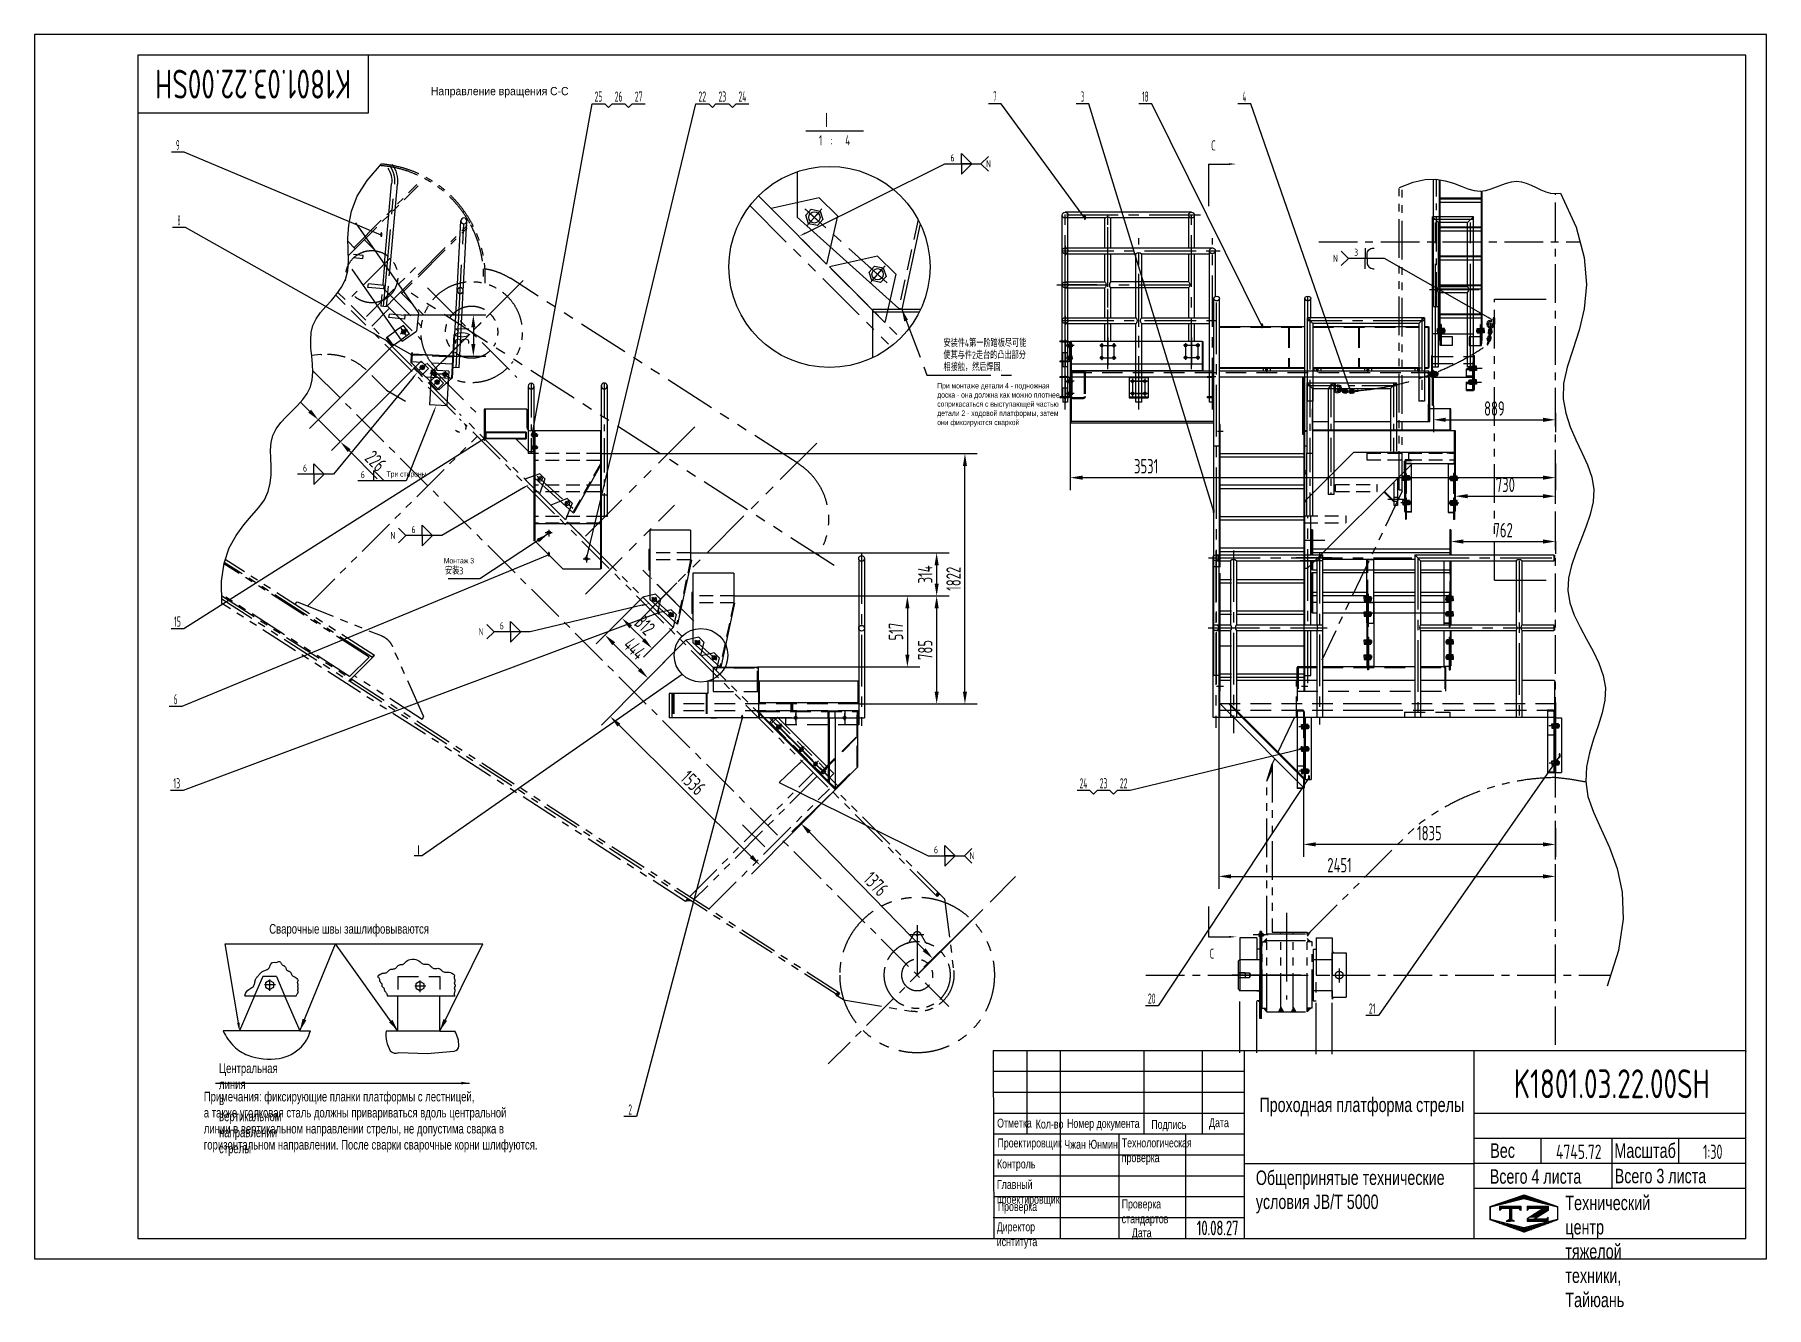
# Model space of a CAD drawing. Header units: millimetres. Extents: x 0 to 12600, y -352 to 8910.
import ezdxf
from ezdxf.enums import TextEntityAlignment as Align

# ---------------------------------------------------------------- set-up
doc = ezdxf.new("R2010")
doc.units = ezdxf.units.MM
doc.header["$LTSCALE"] = 300
for name, pattern in [('F', [0.75, 0.5, -0.25]), ('G', [2, 1.25, -0.25, 0.25, -0.25]), ('K', [2.5, 1.25, -0.25, 0.25, -0.25, 0.25, -0.25])]:
    doc.linetypes.add(name, pattern=pattern)
for name, color, linetype in [('01', 7, 'Continuous'), ('02', 1, 'Continuous'), ('04', 2, 'F'), ('05', 4, 'G'), ('07', 6, 'K'), ('08', 1, 'Continuous'), ('10', 1, 'Continuous'), ('11', 3, 'Continuous'), ('13', 3, 'Continuous'), ('THICK', 7, 'Continuous')]:
    doc.layers.add(name, color=color, linetype=linetype)
doc.styles.get("Standard").update_dxf_attribs({"font": 'isocp', "width": 0.707, "bigfont": 'intecad.shx'})
doc.dimstyles.new('INTE', dxfattribs={"dimscale": 30, "dimtxt": 3.5, "dimasz": 3, "dimexe": 3, "dimexo": 0, "dimgap": 1, "dimtad": 1, "dimdec": 0, "dimdsep": 46, "dimtxsty": 'Standard', "dimcen": 0, "dimclrd": 1, "dimclre": 1, "dimclrt": 3, "dimaunit": 1, "dimadec": 0, "dimazin": 0, "dimtfac": 1, "dimtdec": 0, "dimtmove": 0, "dimatfit": 0, "dimfxl": 1, "dimarcsym": 0})

msp = doc.modelspace()

# ---------------------------------------------------------------- texts
at = {"layer": '01', "attachment_point": 1}
for s, insert, char_height in [('{\\fArial|b0|i0|c204|p34;Отметка}', (7003, 1021.5), 64.819), ('{\\fArial|b0|i0|c204|p34;Кол-во}', (7284.1, 1014), 64.819), ('{\\fArial|b0|i0|c204|p34;Номер документа}', (7511.8, 1019), 64.819), ('{\\fArial|b0|i0|c204|p34;Подпись}', (8124.9, 1011.5), 64.819), ('{\\fArial|b0|i0|c204|p34;Дата}', (8545.3, 1024), 64.819), ('{\\fArial|b0|i0|c204|p34;Проектировщик}', (7005.8, 876.7), 64.819), ('{\\fArial|b0|i0|c204|p34;\\C3;Чжан Юнмин}', (7491.9, 866.7), 64.819), ('{\\fArial|b0|i0|c204|p34;Технологическая\\Pпроверка}', (7910, 877.2), 64.819), ('{\\fArial|b0|i0|c204|p34;Вес}', (10590.8, 841.8), 105.871), ('{\\fArial|b0|i0|c204|p34;Контроль}', (7002.1, 724), 64.819), ('{\\fArial|b0|i0|c204|p34;Главный\\Pпроектировщик}', (7001.5, 574.8), 64.819), ('{\\fArial|b0|i0|c204|p34;Проверка}', (7007.9, 413.6), 64.819), ('{\\fArial|b0|i0|c204|p34;Проверка\\Pстандартов}', (7909.4, 432.9), 64.819), ('{\\fArial|b0|i0|c204|p34;Директор\\Pиснтитута}', (7000.5, 266.3), 64.819), ('{\\fArial|b0|i0|c204|p34;Дата}', (7983.1, 223), 64.819)]:
    msp.add_mtext(s, dxfattribs=dict(at, insert=insert, char_height=char_height))
at = {"layer": '01', "insert": (11137.2, 461.1), "char_height": 105.871, "width": 4.975, "attachment_point": 1}
msp.add_mtext('{\\fArial|b0|i0|c204|p34;Технический центр\\Pтяжелой техники, Тайюань}', dxfattribs=at)
at = {"layer": '02', "width": 0.605172}
for p, p2 in [((7632.9, 7560.5), (7650.9, 7560.5)), ((2513.4, 7435.9), (2531.4, 7435.9)), ((8923, 6771.7), (8941, 6771.7)), ((2737.1, 6562.4), (2755.1, 6562.4)), ((9565.9, 6302.7), (9583.9, 6302.7)), ((3262.7, 5952.4), (3280.7, 5952.4)), ((3611.2, 5979.4), (3629.2, 5979.4)), ((8569.7, 5423.8), (8587.7, 5423.8)), ((3732.7, 5109.9), (3750.7, 5109.9)), ((4005.7, 5080), (4023.7, 5080)), ((4529.3, 4688.1), (4547.3, 4688.1)), ((5138.7, 3923.4), (5156.7, 3923.4)), ((9208.3, 3695.8), (9226.3, 3695.8)), ((11086.6, 3644.1), (11104.6, 3644.1)), ((9263, 3485.2), (9281, 3485.2))]:
    msp.add_text('●', height=30, dxfattribs=at).set_placement(p, p2, align=Align.FIT)
at = {"layer": '04', "attachment_point": 1}
for s, insert, char_height in [('{\\fArial|b0|i0|c204|p34;\\W0.9;\\C3;Направление вращения С-С}', (2883.1, 8529.1), 60), ('{\\C3;I}', (5751.4, 8341.9), 105), ('{\\fArial|b0|i0|c204|p34;\\C3;При монтаже детали 4 - подножная\\Pдоска - она должна как можно плотнее\\Pсоприкасаться с выступающей частью\\Pдетали 2 - ходовой платформы, затем\\Pони фиксируются сваркой}', (6567.2, 6375), 40), ('{\\fArial|b0|i0|c204|p34;\\C3;Три стороны}', (2560.5, 5731.9), 40), ('{\\fArial|b0|i0|c204|p34;\\C3;Монтаж 3}', (2977, 5101.8), 40), ('{\\fArial|b0|i0|c204|p34;\\C3;Сварочные швы зашлифовываются}', (1707.1, 2437.4), 70), ('{\\fArial|b0|i0|c204|p34;\\C3;Примечания: фиксирующие планки платформы с лестницей,\\Pа также уголковая сталь должны привариваться вдоль центральной\\Pлинии в вертикальном направлении стрелы, не допустима сварка в \\Pгоризонтальном направлении. После сварки сварочные корни шлифуются.}', (1230.9, 1216.6), 70), ('{\\fArial|b0|i0|c204|p34;\\C3;Проходная платформа стрелы}', (8911.8, 1174.4), 105), ('{\\fArial|b0|i0|c204|p34;\\C0;Общепринятые технические\\Pусловия \\fArial|b0|i0|c0|p34;JB/T 5000}', (8885.5, 643.6), 105), ('{\\fArial|b0|i0|c204|p34;\\C0;Всего 4 листа}', (10588.1, 652.9), 105), ('{\\fArial|b0|i0|c204|p34;\\C0;Всего 3 листа}', (11497, 656.3), 105)]:
    msp.add_mtext(s, dxfattribs=dict(at, insert=insert, char_height=char_height))
at = {"layer": '04', "insert": (1341.6, 1422.8), "char_height": 70, "width": 4.486, "attachment_point": 1}
msp.add_mtext('{\\fArial|b0|i0|c204|p34;\\C3;Центральная линия в вертикальном направлении стрелы}', dxfattribs=at)
at = {"layer": '05', "insert": (11493.9, 841.3), "char_height": 105.913, "attachment_point": 1}
msp.add_mtext('{\\fArial|b0|i0|c204|p34;\\C0;Масштаб}', dxfattribs=at)
at = {"layer": '07', "color": 3, "char_height": 52.5}
for s, insert, attachment_point in [('安装件4第一阶踏板尽可能\\P使其与件2走台的凸出部分\\P相接触，然后焊固.', (6612.7, 6460.6), 7), ('安装3', (3118.7, 4980.6), 9)]:
    msp.add_mtext(s, dxfattribs=dict(at, insert=insert, attachment_point=attachment_point))
at = {"layer": '11', "width": 0.696129}
msp.add_text('K1801.03.22.00SH', height=210, rotation=180, dxfattribs=at).set_placement((2303, 8655), (877, 8655), align=Align.FIT)
at = {"layer": '11'}
for s, height, width, p, p2 in [('25', 74.25, 0.581958, (4074.8, 8422.2), (4130.6, 8422.2)), ('26', 74.25, 0.578293, (4220.8, 8422.2), (4276.6, 8422.2)), ('27', 74.25, 0.601243, (4366.8, 8422.2), (4422.6, 8422.2)), ('22', 74.25, 0.573679, (4830, 8422.2), (4885.8, 8422.2)), ('23', 74.25, 0.581958, (4976.1, 8422.2), (5031.9, 8422.2)), ('24', 74.25, 0.556706, (5122.1, 8422.2), (5177.9, 8422.2)), ('7', 74.2, 0.514182, (6976.2, 8422.2), (6997.2, 8422.2)), ('3', 74.2, 0.527686, (7613.1, 8422.2), (7636.3, 8422.2)), ('18', 74.25, 0.606, (8057.7, 8422.2), (8104.9, 8422.2)), ('4', 74.2, 0.543846, (8788.9, 8422.2), (8815.2, 8422.2)), ('9', 74.2, 0.579528, (1028.4, 8068.7), (1055.2, 8068.7)), ('8', 74.2, 0.514182, (1039.7, 7521.3), (1060.7, 7521.3)), ('15', 74.25, 0.609833, (1014.5, 4601.7), (1064, 4601.7)), ('6', 74.2, 0.600695, (1012.3, 4036.6), (1039, 4036.6)), ('13', 74.25, 0.609833, (1009.2, 3424.5), (1058.7, 3424.5)), ('24', 74.25, 0.556706, (7603.6, 3424.5), (7659.4, 3424.5)), ('23', 74.25, 0.581958, (7749.6, 3424.5), (7805.4, 3424.5)), ('22', 74.25, 0.573679, (7895.7, 3424.5), (7951.5, 3424.5)), ('20', 74.25, 0.600864, (8100, 1858), (8155.8, 1858)), ('21', 74.25, 0.623098, (9707.9, 1785.8), (9756.4, 1785.8)), ('K1801.03.22.00SH', 210, 0.696129, (10762, 1170), (12188, 1170)), ('2', 74.2, 0.562593, (4320.5, 1050.7), (4346, 1050.7)), ('4745.72', 105, 0.683996, (11069.5, 727.5), (11400.5, 727.5)), ('1:30', 105, 0.655288, (12139.4, 727.5), (12280.6, 727.5)), ('10.08.27', 105.91, 0.642055, (8455.6, 172.7), (8758.2, 172.7)), ('10.08.27', 105.87, 0.642055, (8457.2, 172.7), (8759.6, 172.7))]:
    msp.add_text(s, height=height, dxfattribs=dict(at, width=width)).set_placement(p, p2, align=Align.FIT)
at = {"layer": '11', "width": 0.707}
for s, p in [('1  :   4', (5820.4, 8103)), ('Ⅰ', (2792.1, 2935.9))]:
    msp.add_text(s, height=75, dxfattribs=at).set_placement(p, align=Align.CENTER)
for p in [(8560, 8044.6), (8549.5, 2163.5)]:
    msp.add_text('C', height=73.5, dxfattribs=at).set_placement(p, align=Align.BOTTOM_LEFT)
at = {"layer": '13', "width": 1.010989}
for p, p2 in [((9447.4, 7255.6), (9481.9, 7255.6)), ((2588.9, 5239.4), (2623.4, 5239.4)), ((3230.8, 4538.6), (3265.3, 4538.6))]:
    msp.add_text('N', height=52.5, dxfattribs=at).set_placement(p, p2, align=Align.FIT)
at = {"layer": '13', "width": 0.707}
for s, p in [('3', (9600.4, 7299.1)), ('6', (1952.4, 5729.3)), ('6', (2373, 5681.9)), ('6', (2741.3, 5282.2)), ('6', (3383.8, 4582.1))]:
    msp.add_text(s, height=52.5, dxfattribs=at).set_placement(p)

# ---------------------------------------------------------------- blocks, each defined once
blk = doc.blocks.new('*U1')
at = {"layer": '01'}
for p, q in [((-8, 3), (-8, 0)), ((0, 3), (-8, 3)), ((-8, 0), (0, 0)), ((0, 0), (-2, 3)), ((0, 3), (2, 0)), ((0, 3), (8, 3)), ((8, 0), (0, 0)), ((8, 3), (8, 0))]:
    blk.add_line(p, q, dxfattribs=at)
at = {"layer": '05'}
blk.add_line((0, 5), (0, -2), dxfattribs=at)
blk = doc.blocks.new('*U2')
at = {"layer": '01'}
for p, q in [((-8, 0), (-8, 9)), ((-8, 9), (0, 9)), ((-8, 5), (0, 5)), ((0, 9), (0, 0)), ((0, -9), (0, 0)), ((-8, 0), (-8, -9)), ((-8, -5), (0, -5)), ((-8, -9), (0, -9))]:
    blk.add_line(p, q, dxfattribs=at)
at = {"layer": '05'}
blk.add_line((-9, 0), (1, 0), dxfattribs=at)
blk = doc.blocks.new('*U3')
at = {"layer": '01'}
for p, q in [((-6, 0), (-6, 9)), ((-6, 9), (0, 9)), ((0, 5), (-6, 5)), ((-6, 0), (-6, -9)), ((0, 9), (0, 0)), ((0, 5), (30, 5)), ((0, -9), (0, 0)), ((4, 5), (4, 0)), ((4, -5), (4, 0)), ((30, 5), (30, 0)), ((30, -5), (30, 0)), ((0, -5), (-6, -5)), ((-6, -9), (0, -9)), ((0, -5), (30, -5))]:
    blk.add_line(p, q, dxfattribs=at)
at = {"layer": '02'}
for p, q in [((30, 4), (4, 4)), ((30, -4), (4, -4))]:
    blk.add_line(p, q, dxfattribs=at)
at = {"layer": '05'}
blk.add_line((-9, 0), (34, 0), dxfattribs=at)
blk = doc.blocks.new('QB1')
at = {"layer": '07', "linetype": 'K', "ltscale": 0.75}
for points in [[(72789, 24993), (72828, 25081), (72828, 25120)], [(72764, 23825), (72789, 23850), (72789, 23825)], [(73083, 23866), (73101, 23894), (73083, 23894)], [(73083, 23850), (73083, 23843), (73090, 23843)], [(73108, 23825), (73090, 23843), (73083, 23843), (73083, 23825)], [(72764, 23342), (72789, 23342), (72789, 23316)], [(72981, 23349), (72981, 23316), (72962, 23316)], [(72981, 23316), (72981, 23349), (73000, 23316)], [(73108, 23342), (73083, 23316), (73083, 23342)]]:
    blk.add_hatch(color=6, dxfattribs=at).paths.add_polyline_path(points)
at = {"layer": '07', "linetype": 'K'}
blk.add_hatch(color=6, dxfattribs=at).paths.add_polyline_path([(72737, 23395), (72737, 23389), (72727, 23395)])
at = {"layer": '07', "linetype": 'K', "ltscale": 0.75}
h = blk.add_hatch(color=6, dxfattribs=at)
h.paths.add_polyline_path([(72891, 23316), (72910, 23316), (72891, 23349), (72891, 23349)])
h.paths.add_polyline_path([(72872, 23316), (72891, 23316), (72891, 23349)])
at = {"layer": '01', "ltscale": 0.75}
for p, q in [((73752, 27114), (73772, 27114)), ((72789, 24993), (72828, 25120))]:
    blk.add_line(p, q, dxfattribs=at)
at = {"layer": '05', "color": 4, "linetype": 'G', "ltscale": 0.75}
for p, q in [((74889, 23074), (74889, 29270)), ((71909, 23583), (75290, 23583))]:
    blk.add_line(p, q, dxfattribs=at)
at = {"layer": '05', "ltscale": 0.75}
blk.add_line((73167, 28918), (75067, 28918), dxfattribs=at)
at = {"layer": '07', "color": 6, "linetype": 'K', "ltscale": 0.75}
for p, q in [((73752, 27114), (73752, 29315)), ((73772, 27104), (73772, 29323)), ((74445, 26456), (74445, 28502)), ((73772, 27104), (73188, 25875)), ((72990, 25459), (72828, 25120)), ((72789, 24993), (72828, 25081)), ((72828, 25120), (72828, 23894)), ((72789, 23316), (72789, 24993)), ((73101, 23894), (73865, 24658)), ((72755, 23342), (72755, 23825)), ((72755, 23825), (72789, 23825)), ((72764, 23825), (72789, 23850)), ((72789, 23884), (73083, 23884)), ((72789, 23834), (73083, 23834)), ((72828, 23894), (73083, 23894)), ((72891, 23316), (72891, 23894)), ((72981, 23316), (72981, 23894)), ((73083, 23316), (73083, 23894)), ((73101, 23894), (73083, 23866)), ((73108, 23825), (73083, 23850)), ((73117, 23825), (73083, 23825)), ((73117, 23342), (73117, 23825)), ((72755, 23342), (72789, 23342)), ((72764, 23342), (72789, 23316)), ((72789, 23316), (73083, 23316)), ((72891, 23349), (72872, 23316)), ((72891, 23349), (72910, 23316)), ((72981, 23349), (73000, 23316)), ((73108, 23342), (73083, 23316)), ((73117, 23342), (73083, 23342))]:
    blk.add_line(p, q, dxfattribs=at)
at = {"layer": '07'}
blk.add_line((74445, 28502), (74889, 28502), dxfattribs=at)
at = {"layer": '07', "color": 6, "linetype": 'K'}
for p, q in [((74445, 26456), (74889, 26456)), ((72592, 23853), (72592, 23697)), ((72715, 23853), (72592, 23853)), ((72715, 23853), (72715, 23697)), ((72737, 23900), (72737, 23583)), ((72750, 23900), (72737, 23900)), ((72739, 23900), (72739, 23583)), ((72740, 23900), (72740, 23583)), ((72743, 23900), (72743, 23583)), ((72750, 23900), (72750, 23583)), ((73148, 23853), (73148, 23583)), ((73148, 23853), (73264, 23853)), ((73264, 23853), (73264, 23583)), ((72737, 23771), (72715, 23771)), ((73125, 23771), (73125, 23395)), ((73126, 23771), (73148, 23771)), ((73264, 23758), (73264, 23697)), ((73264, 23758), (73277, 23745)), ((73264, 23421), (73264, 23745)), ((73264, 23745), (73366, 23745)), ((73366, 23745), (73366, 23421)), ((72737, 23266), (72737, 23583)), ((72739, 23266), (72739, 23583)), ((72740, 23266), (72740, 23583)), ((72743, 23266), (72743, 23583)), ((72750, 23266), (72750, 23583)), ((73148, 23007), (73148, 23583)), ((73264, 23007), (73264, 23583)), ((72592, 23016), (72592, 23470)), ((72715, 23016), (72715, 23470)), ((72737, 23466), (72715, 23466)), ((73264, 23470), (73264, 23408)), ((72737, 23395), (72715, 23395)), ((72727, 23395), (72737, 23389)), ((73126, 23395), (73148, 23395)), ((73264, 23408), (73277, 23421)), ((73264, 23421), (73366, 23421)), ((72750, 23266), (72737, 23266))]:
    blk.add_line(p, q, dxfattribs=at)
at = {"layer": '07', "color": 6, "linetype": 'K', "ltscale": 1.333333}
for p, q in [((72931, 24035), (72931, 23405)), ((72799, 23875), (72690, 23875)), ((72592, 23697), (72579, 23684)), ((72592, 23697), (72592, 23470)), ((72592, 23697), (72737, 23697)), ((73117, 23697), (73264, 23697)), ((73036, 23583), (72475, 23583)), ((72547, 23583), (73402, 23583)), ((72579, 23684), (72579, 23483)), ((72579, 23601), (72630, 23601)), ((72579, 23600), (72663, 23600)), ((72579, 23566), (72663, 23566)), ((72579, 23565), (72630, 23565)), ((72630, 23601), (72630, 23565)), ((72663, 23600), (72673, 23583)), ((72663, 23600), (72663, 23566)), ((72663, 23566), (72673, 23583)), ((73315, 23630), (73315, 23529)), ((72579, 23483), (72592, 23470)), ((72592, 23470), (72737, 23470)), ((73117, 23470), (73264, 23470))]:
    blk.add_line(p, q, dxfattribs=at)
blk.add_circle((73315, 23583), 27.5, dxfattribs=at)
at = {"layer": '07', "color": 6, "linetype": 'K', "ltscale": 0.75}
for centre, radius, start, end in [((74906, 23344), 1676, 90.5688, 128.3687), ((74674, 22783), 2247, 78.8269, 84.5165)]:
    blk.add_arc(centre, radius, start, end, dxfattribs=at)
at = {"layer": '07', "color": 6, "linetype": 'K', "xscale": -1}
for name, p, rotation in [('*U3', (72737, 23875), 180), ('*U1', (72753, 23875), 90)]:
    blk.add_blockref(name, p, dxfattribs=dict(at, rotation=rotation))
blk.add_blockref('*U2', (72753, 23875), dxfattribs=at)
blk = doc.blocks.new('*U46')
at = {"layer": '01'}
for p, q in [((0, 16), (-15, 8)), ((-15, 8), (-15, 0)), ((-15, -8), (-15, 0)), ((15, 8), (0, 16)), ((15, 0), (15, 8)), ((15, 0), (15, -8)), ((0, -16), (-15, -8)), ((15, -8), (0, -16))]:
    blk.add_line(p, q, dxfattribs=at)
at = {"layer": '05'}
for p, q in [((-17, 0), (16, 0)), ((0, -18), (0, 18))]:
    blk.add_line(p, q, dxfattribs=at)
blk = doc.blocks.new('9-2')
at = {"ltscale": 2}
for p, q in [((65912, 30203), (65912, 31273)), ((65955, 30765), (65955, 31273)), ((65955, 30126), (65955, 30765)), ((65955, 30444), (65961, 30444)), ((65961, 30126), (65961, 30444)), ((65961, 30285), (65961, 30126)), ((65961, 30285), (65961, 30126)), ((66265, 30285), (65961, 30285)), ((65961, 30285), (66259, 30285)), ((66259, 30285), (66259, 30221)), ((66259, 30285), (66259, 30221)), ((66265, 30285), (66265, 30221)), ((65912, 30203), (65955, 30203)), ((65955, 30126), (65961, 30126)), ((65961, 30126), (66051, 30035)), ((66051, 30035), (66259, 30221)), ((66259, 30221), (66153, 30126)), ((66168, 30189), (66175, 30181)), ((66173, 30144), (66183, 30132)), ((66240, 30183), (66183, 30132)), ((66184, 30204), (66191, 30197)), ((66229, 30194), (66240, 30183)), ((66265, 30221), (66259, 30221)), ((65986, 30100), (65986, 29922)), ((66055, 30087), (66062, 30080)), ((66059, 30042), (66070, 30030)), ((66070, 30103), (66077, 30095)), ((66126, 30081), (66070, 30030)), ((66113, 30090), (66113, 29922)), ((66116, 30093), (66126, 30081)), ((65986, 29922), (66113, 29922))]:
    blk.add_line(p, q, dxfattribs=at)
for centre, radius in [((65933, 31273), 21.1), ((66012, 30151), 11), ((66012, 30151), 11), ((66088, 30151), 11), ((66088, 30151), 11), ((66180, 30193), 11), ((66066, 30091), 11)]:
    blk.add_circle(centre, radius, dxfattribs=at)
for centre, start, end in [((66176, 30196), 44.6835, 224.6835), ((66183, 30189), 224.6835, 44.6835), ((66063, 30095), 44.6835, 224.6835), ((66070, 30088), 224.6835, 44.6835)]:
    blk.add_arc(centre, 11, start, end, dxfattribs=at)
at = {"layer": '04', "color": 2, "linetype": 'F'}
for p, q in [((65961, 30278), (66259, 30278)), ((65961, 30228), (66259, 30228))]:
    blk.add_line(p, q, dxfattribs=at)
at = {"layer": '04', "color": 2, "linetype": 'F', "ltscale": 2}
for p, q in [((66153, 30126), (65961, 30126)), ((65986, 30176), (65986, 30100)), ((65986, 30176), (66113, 30176)), ((66076, 30137), (66020, 30086)), ((66076, 30137), (66116, 30093)), ((66113, 30176), (66113, 30090)), ((66190, 30238), (66133, 30187)), ((66133, 30187), (66173, 30144)), ((66236, 30187), (66179, 30136)), ((66190, 30238), (66229, 30194)), ((66020, 30086), (66059, 30042)), ((66122, 30086), (66066, 30035))]:
    blk.add_line(p, q, dxfattribs=at)
blk.add_circle((65933, 30765), 21.1, dxfattribs=at)
at = {"layer": '05', "color": 4, "linetype": 'G', "ltscale": 2}
for p, q in [((65933, 30203), (65933, 31295)), ((65986, 30151), (66113, 30151)), ((66114, 30151), (65988, 30151)), ((66012, 30176), (66012, 30126)), ((66012, 30176), (66012, 30121)), ((66042, 30116), (66089, 30069)), ((66088, 30176), (66088, 30123)), ((66088, 30173), (66088, 30126)), ((66153, 30219), (66202, 30170)), ((66194, 30206), (66164, 30179)), ((66081, 30105), (66051, 30077))]:
    blk.add_line(p, q, dxfattribs=at)
for p in [(66012, 30151), (66088, 30151), (66179, 30192), (66066, 30091)]:
    blk.add_blockref('*U46', p)
blk = doc.blocks.new('*U43')
at = {"layer": '01'}
for p, q in [((0, 16), (-15, 8)), ((-15, 8), (-15, 0)), ((-15, -8), (-15, 0)), ((15, 8), (0, 16)), ((15, 0), (15, 8)), ((15, 0), (15, -8)), ((0, -16), (-15, -8)), ((15, -8), (0, -16))]:
    blk.add_line(p, q, dxfattribs=at)
at = {"layer": '05'}
for p, q in [((-17, 0), (16, 0)), ((0, -18), (0, 18))]:
    blk.add_line(p, q, dxfattribs=at)
blk = doc.blocks.new('10-1')
at = {"ltscale": 1.5}
for p, q in [((76602, 51442), (77089, 51851)), ((76668, 51442), (77116, 51818))]:
    blk.add_line(p, q, dxfattribs=at)
for p, q in [((76236, 51442), (76132, 51353)), ((76236, 51442), (77033, 51442)), ((76132, 51226), (76132, 51353)), ((76132, 51226), (76770, 51226)), ((76145, 51147), (76145, 51226)), ((76221, 51147), (76221, 51226)), ((76145, 51147), (76221, 51147)), ((76145, 51147), (76221, 51147))]:
    blk.add_line(p, q)
blk.add_circle((76183, 51274), 11)
blk.add_circle((76183, 51274), 11)
for radius, start in [(226, 91.0176), (184, 92.5659)]:
    blk.add_arc((77234, 51677), radius, start, 130)
at = {"layer": '04', "color": 2, "linetype": 'F'}
for p, q in [((76403, 51276), (76602, 51442)), ((76668, 51442), (76430, 51243)), ((76145, 51299), (76145, 51226)), ((76145, 51299), (76221, 51299)), ((76221, 51299), (76221, 51226)), ((76254, 51333), (76273, 51349)), ((76254, 51333), (76329, 51245)), ((76273, 51349), (76348, 51262)), ((76521, 51333), (76540, 51349)), ((76521, 51333), (76596, 51245)), ((76540, 51349), (76615, 51262)), ((76788, 51333), (76807, 51349)), ((76788, 51333), (76832, 51281)), ((76807, 51349), (76852, 51296)), ((76329, 51245), (76348, 51262)), ((76596, 51245), (76615, 51262)), ((76145, 51155), (76221, 51155))]:
    blk.add_line(p, q, dxfattribs=at)
at = {"layer": '04', "color": 2, "linetype": 'F', "ltscale": 1.5}
blk.add_line((76403, 51276), (76430, 51243), dxfattribs=at)
at = {"layer": '05', "ltscale": 1.5}
blk.add_line((76417, 51259), (77103, 51835), dxfattribs=at)
at = {"layer": '05', "color": 4, "linetype": 'G'}
for p, q in [((76183, 51245), (76183, 51304)), ((76183, 51250), (76183, 51299)), ((76153, 51274), (76213, 51274)), ((76158, 51274), (76209, 51274))]:
    blk.add_line(p, q, dxfattribs=at)
blk.add_arc((77234, 51677), 205, 91.1671, 130, dxfattribs=at)
at = {"rotation": 270.0000046057086}
blk.add_blockref('*U43', (76183, 51275), dxfattribs=at)
blk = doc.blocks.new('*U42')
at = {"layer": '01'}
for p, q in [((-13, 0), (-13, 16)), ((-13, 16), (0, 16)), ((0, 10), (-13, 10)), ((-13, 0), (-13, -16)), ((0, 16), (0, 0)), ((0, 10), (40, 10)), ((0, -16), (0, 0)), ((8, 10), (8, 0)), ((8, -10), (8, 0)), ((40, 10), (40, 0)), ((40, -10), (40, 0)), ((0, -10), (-13, -10)), ((-13, -16), (0, -16)), ((0, -10), (40, -10))]:
    blk.add_line(p, q, dxfattribs=at)
at = {"layer": '02'}
for p, q in [((40, 8), (8, 8)), ((40, -8), (8, -8))]:
    blk.add_line(p, q, dxfattribs=at)
at = {"layer": '05'}
blk.add_line((-16, 0), (44, 0), dxfattribs=at)
blk = doc.blocks.new('*U41')
at = {"layer": '01'}
for p, q in [((-18, 0), (-18, 16)), ((-18, 16), (0, 16)), ((-18, 10), (0, 10)), ((0, 16), (0, 0)), ((0, -16), (0, 0)), ((-18, 0), (-18, -16)), ((-18, -10), (0, -10)), ((-18, -16), (0, -16))]:
    blk.add_line(p, q, dxfattribs=at)
at = {"layer": '05'}
blk.add_line((-19, 0), (1, 0), dxfattribs=at)
blk = doc.blocks.new('*U40')
at = {"layer": '01'}
for p, q in [((-15, 5), (-15, 0)), ((0, 5), (-15, 5)), ((-15, 0), (0, 0)), ((0, 0), (-3, 5)), ((0, 5), (3, 0)), ((0, 5), (15, 5)), ((15, 0), (0, 0)), ((15, 5), (15, 0))]:
    blk.add_line(p, q, dxfattribs=at)
at = {"layer": '05'}
blk.add_line((0, 7), (0, -2), dxfattribs=at)
blk = doc.blocks.new('10-2')
for p, q in [((76132, 50417), (77338, 50417)), ((76132, 50328), (76132, 50417)), ((76285, 50409), (76132, 50409)), ((76145, 50417), (76221, 50417)), ((76170, 50423), (77338, 50423)), ((76170, 50417), (76170, 50423)), ((76197, 50328), (76197, 50409)), ((76285, 50409), (76285, 50417)), ((76332, 50117), (76332, 50417)), ((76357, 50117), (76357, 50417)), ((76362, 50117), (76362, 50417)), ((76417, 50465), (76417, 50423)), ((76543, 50117), (76543, 50417)), ((76568, 50117), (76568, 50417)), ((76573, 50117), (76573, 50417)), ((76753, 50117), (76753, 50417)), ((76778, 50117), (76778, 50417)), ((76783, 50117), (76783, 50417)), ((76964, 50117), (76964, 50417)), ((76989, 50117), (76989, 50417)), ((76994, 50117), (76994, 50417)), ((77174, 50117), (77174, 50417)), ((77199, 50117), (77199, 50417)), ((77205, 50117), (77205, 50417)), ((76132, 50328), (76197, 50328)), ((76132, 50206), (76132, 50117)), ((76197, 50206), (76132, 50206)), ((76197, 50125), (76197, 50206)), ((76132, 50125), (76285, 50125)), ((76132, 50117), (77258, 50117)), ((76221, 50117), (76145, 50117)), ((76170, 50111), (76170, 50117)), ((76170, 50111), (77259, 50111)), ((76285, 50125), (76285, 50117))]:
    blk.add_line(p, q)
at = {"ltscale": 1.5}
for p, q in [((76417, 50465), (77342, 50465)), ((77234, 50423), (77338, 50423))]:
    blk.add_line(p, q, dxfattribs=at)
at = {"layer": '04', "color": 2, "linetype": 'F'}
for p, q in [((76229, 50423), (76229, 50417)), ((76229, 50417), (76229, 50409)), ((76251, 50423), (76251, 50417)), ((76251, 50417), (76251, 50409)), ((76229, 50117), (76229, 50125)), ((76229, 50117), (76229, 50111)), ((76251, 50117), (76251, 50125)), ((76251, 50117), (76251, 50111))]:
    blk.add_line(p, q, dxfattribs=at)
at = {"layer": '05', "color": 4, "linetype": 'G'}
for p, q in [((76240, 50444), (76240, 50399)), ((76240, 50428), (76240, 50398)), ((76240, 50138), (76240, 50093)), ((76240, 50107), (76240, 50136))]:
    blk.add_line(p, q, dxfattribs=at)
at = {"layer": '05', "ltscale": 0.666667}
blk.add_line((76417, 50444), (77342, 50444), dxfattribs=at)
for name, p, rotation in [('*U42', (76240, 50423), 270), ('*U41', (76240, 50404), 90), ('*U40', (76240, 50409), 180), ('*U42', (76240, 50111), 90), ('*U41', (76240, 50130), 270)]:
    blk.add_blockref(name, p, dxfattribs=dict(rotation=rotation))
blk.add_blockref('*U40', (76240, 50125))
blk = doc.blocks.new('2-1')
for p, q in [((81099, 26973), (81877, 26973)), ((81834, 26931), (81877, 26973)), ((81877, 26973), (81877, 25792)), ((82548, 26973), (82548, 25792)), ((82548, 26973), (83560, 26973)), ((82548, 26973), (82590, 26931)), ((83560, 26973), (83560, 26931)), ((83560, 26971), (83564, 26971)), ((83564, 26971), (83564, 26933)), ((81078, 26952), (81078, 25792)), ((81099, 26931), (81207, 26931)), ((81121, 26931), (81121, 26465)), ((81207, 26931), (81207, 26465)), ((81250, 26931), (81834, 26931)), ((81250, 26931), (81250, 26465)), ((81877, 26931), (81713, 26931)), ((81834, 26931), (81834, 26465)), ((82590, 26931), (83285, 26931)), ((82590, 26931), (82590, 26465)), ((83285, 26931), (83285, 26465)), ((83327, 26931), (83560, 26931)), ((83327, 26931), (83327, 26465)), ((83560, 26933), (83564, 26933)), ((81099, 26465), (81207, 26465)), ((81250, 26465), (81834, 26465)), ((81713, 26465), (81877, 26465)), ((82590, 26465), (83285, 26465)), ((83327, 26465), (83560, 26465)), ((83560, 26465), (83560, 26423)), ((83560, 26463), (83564, 26463)), ((83564, 26463), (83564, 26425)), ((81099, 26423), (81207, 26423)), ((81121, 26423), (81121, 25792)), ((81207, 26423), (81207, 25792)), ((81250, 26423), (81834, 26423)), ((81250, 26423), (81250, 25792)), ((81713, 26423), (81877, 26423)), ((81834, 26423), (81834, 25792)), ((82590, 26423), (82590, 25792)), ((82590, 26423), (83285, 26423)), ((83285, 26423), (83285, 25792)), ((83327, 26423), (83327, 25792)), ((83327, 26423), (83560, 26423)), ((83560, 26425), (83564, 26425)), ((81698, 26161), (81834, 26161)), ((81877, 26161), (82548, 26161)), ((82590, 26161), (82766, 26161)), ((82772, 26155), (82772, 26059)), ((81207, 26059), (81121, 26059)), ((81127, 26059), (81127, 25792)), ((81734, 26059), (81250, 26059)), ((81834, 26059), (81734, 26059)), ((82548, 26059), (81877, 26059)), ((83285, 26059), (82590, 26059)), ((83565, 26059), (83327, 26059)), ((83565, 26059), (83565, 25741)), ((82137, 25843), (82311, 25843)), ((83565, 25900), (83571, 25900)), ((83565, 25831), (83565, 25394)), ((83571, 25900), (83571, 25741)), ((81078, 25792), (82473, 25792)), ((81078, 25792), (81121, 25792)), ((81207, 25792), (81250, 25792)), ((81692, 25328), (81235, 25785)), ((81692, 25390), (81297, 25785)), ((81692, 25399), (81305, 25785)), ((81692, 25792), (81692, 25273)), ((81743, 25792), (81743, 25279)), ((81834, 25792), (81877, 25792)), ((82310, 25792), (83565, 25792)), ((82548, 25792), (82590, 25792)), ((83285, 25792), (83327, 25792)), ((83514, 25792), (83514, 25388)), ((83559, 25792), (83559, 25398)), ((83565, 25741), (83571, 25741)), ((83559, 25662), (83514, 25662)), ((83553, 25392), (83514, 25392)), ((83559, 25388), (83514, 25388)), ((81731, 25277), (81692, 25277)), ((81737, 25273), (81692, 25273))]:
    blk.add_line(p, q)
for centre in [(81099, 26952), (81099, 26444)]:
    blk.add_circle(centre, 21.1)
for centre, radius, start, end in [((81228, 26907), 31.5, 47.8524, 132.1476), ((83306, 26907), 31.5, 47.8524, 132.1476), ((81184, 26444), 31.5, 317.8524, 42.1476), ((81273, 26444), 31.5, 137.8524, 222.1476), ((81811, 26444), 31.5, 317.8524, 42.1476), ((82613, 26444), 31.5, 137.8524, 222.1476), ((83261, 26444), 31.5, 317.8524, 42.1476), ((83350, 26444), 31.5, 137.8524, 222.1476), ((81698, 26155), 6, 90, 180), ((82766, 26155), 6, 0, 90), ((83553, 25398), 6, 270, 0), ((83559, 25394), 6, 270, 0), ((81731, 25283), 6, 270, 0), ((81737, 25279), 6, 270, 0)]:
    blk.add_arc(centre, radius, start, end)
at = {"layer": '01', "color": 7, "linetype": 'Continuous'}
blk.add_line((81692, 26059), (81692, 26155), dxfattribs=at)
at = {"layer": '01'}
blk.add_line((82136, 25893), (82300, 25893), dxfattribs=at)
at = {"layer": '04', "color": 2, "linetype": 'F'}
for p, q in [((81698, 26149), (81698, 25983)), ((81704, 26155), (81834, 26155)), ((81877, 26155), (82548, 26155)), ((82590, 26155), (82760, 26155)), ((82766, 26149), (82766, 25983)), ((81692, 25983), (82772, 25983)), ((83553, 25843), (83514, 25843)), ((83553, 25837), (83514, 25837)), ((81738, 25353), (81692, 25399)), ((81738, 25344), (81692, 25390)), ((81737, 25282), (81692, 25328)), ((81738, 25353), (81737, 25282)), ((81737, 25282), (81737, 25282))]:
    blk.add_line(p, q, dxfattribs=at)
at = {"layer": '04'}
for p, q in [((81686, 25792), (81686, 26059)), ((81692, 26059), (81692, 25792)), ((82772, 26059), (82772, 25983)), ((81127, 25893), (82136, 25893)), ((81127, 25893), (81197, 25893)), ((81235, 25785), (81127, 25893)), ((81127, 25843), (82137, 25843)), ((81297, 25785), (81189, 25893)), ((81305, 25785), (81197, 25893)), ((81731, 25843), (81692, 25843)), ((81731, 25837), (81692, 25837)), ((81737, 25831), (81737, 25792)), ((81743, 25831), (81743, 25792)), ((82300, 25893), (83565, 25893)), ((82311, 25843), (83553, 25843)), ((82473, 25830), (82473, 25792)), ((82473, 25830), (82803, 25830)), ((82803, 25830), (82803, 25792)), ((83514, 25843), (83514, 25792)), ((83559, 25831), (83559, 25792)), ((81737, 25792), (81737, 25283)), ((81737, 25437), (81692, 25437))]:
    blk.add_line(p, q, dxfattribs=at)
at = {"layer": '04', "color": 2, "linetype": 'F'}
for centre, radius, start, end in [((81704, 26149), 6, 90, 180), ((82760, 26149), 6, 0, 90), ((83553, 25831), 12, 0, 90), ((83553, 25831), 6, 0, 90)]:
    blk.add_arc(centre, radius, start, end, dxfattribs=at)
at = {"layer": '04'}
for radius in [12, 6]:
    blk.add_arc((81731, 25831), radius, 0, 90, dxfattribs=at)
at = {"layer": '05'}
for p, q in [((81099, 27003), (81099, 25715)), ((81228, 27006), (81228, 25676)), ((81855, 26994), (81855, 25739)), ((81047, 26952), (82526, 26952)), ((81943, 26952), (81684, 26952)), ((82569, 26952), (82569, 25792)), ((82569, 26952), (83560, 26952)), ((83306, 26931), (83306, 25792)), ((81043, 26444), (81902, 26444)), ((81699, 26444), (81911, 26444)), ((82590, 26444), (83560, 26444)), ((81773, 25723), (81704, 25723)), ((83592, 25729), (83523, 25729)), ((81773, 25561), (81704, 25561)), ((83595, 25459), (83525, 25459)), ((81773, 25399), (81703, 25399))]:
    blk.add_line(p, q, dxfattribs=at)
blk = doc.blocks.new('*U20')
at = {"layer": '01'}
for p, q in [((-15, 5), (-15, 0)), ((0, 5), (-15, 5)), ((-15, 0), (0, 0)), ((0, 0), (-3, 5)), ((0, 5), (3, 0)), ((0, 5), (15, 5)), ((15, 0), (0, 0)), ((15, 5), (15, 0))]:
    blk.add_line(p, q, dxfattribs=at)
at = {"layer": '05'}
blk.add_line((0, 7), (0, -2), dxfattribs=at)
blk = doc.blocks.new('*U21')
at = {"layer": '01'}
for p, q in [((-18, 0), (-18, 16)), ((-18, 16), (0, 16)), ((-18, 10), (0, 10)), ((0, 16), (0, 0)), ((0, -16), (0, 0)), ((-18, 0), (-18, -16)), ((-18, -10), (0, -10)), ((-18, -16), (0, -16))]:
    blk.add_line(p, q, dxfattribs=at)
at = {"layer": '05'}
blk.add_line((-19, 0), (1, 0), dxfattribs=at)
blk = doc.blocks.new('*U22')
at = {"layer": '01'}
for p, q in [((-13, 0), (-13, 16)), ((-13, 16), (0, 16)), ((0, 10), (-13, 10)), ((-13, 0), (-13, -16)), ((0, 16), (0, 0)), ((0, 10), (45, 10)), ((0, -16), (0, 0)), ((8, 10), (8, 0)), ((8, -10), (8, 0)), ((45, 10), (45, 0)), ((45, -10), (45, 0)), ((0, -10), (-13, -10)), ((-13, -16), (0, -16)), ((0, -10), (45, -10))]:
    blk.add_line(p, q, dxfattribs=at)
at = {"layer": '02'}
for p, q in [((45, 8), (8, 8)), ((45, -8), (8, -8))]:
    blk.add_line(p, q, dxfattribs=at)
at = {"layer": '05'}
blk.add_line((-16, 0), (49, 0), dxfattribs=at)
blk = doc.blocks.new('*U19')
at = {"layer": '10'}
h = blk.add_hatch(dxfattribs=at)
h.set_pattern_fill('U', color=256, angle=45, style=0, pattern_type=0)
h.set_pattern_definition([(45, (0, 0), (-0.707107, 0.707107), [])])
h.paths.add_polyline_path([(-18, 0), (-11, 0), (-11, 3), (-18, 3)])
h.paths.add_polyline_path([(18, 3), (11, 3), (11, 0), (18, 0)])
at = {"layer": '01'}
for p, q in [((-18, 3), (-18, 0)), ((0, 3), (-18, 3)), ((-18, 0), (0, 0)), ((-11, 3), (-11, 0)), ((0, 3), (18, 3)), ((18, 0), (0, 0)), ((11, 3), (11, 0)), ((18, 3), (18, 0))]:
    blk.add_line(p, q, dxfattribs=at)
at = {"layer": '05'}
blk.add_line((0, 5), (0, -2), dxfattribs=at)
blk = doc.blocks.new('9-1')
at = {"ltscale": 2}
for p, q in [((82905, 28199), (82905, 29572)), ((83203, 29572), (82905, 29572)), ((82905, 29572), (82947, 29530)), ((82947, 29064), (82947, 29530)), ((83160, 29530), (82947, 29530)), ((83203, 29572), (83160, 29530)), ((83203, 29572), (83160, 29530)), ((83160, 29064), (83160, 29530)), ((83203, 28308), (83203, 29572)), ((82947, 29064), (83160, 29064)), ((82947, 29022), (83160, 29022)), ((82947, 28480), (82947, 29022)), ((83160, 28480), (83160, 29022)), ((82947, 28721), (83160, 28721)), ((82905, 28562), (82899, 28562)), ((82899, 28403), (82899, 28562)), ((82905, 28480), (82947, 28480)), ((83203, 28480), (83160, 28480)), ((83203, 28562), (83209, 28562)), ((83209, 28312), (83209, 28562)), ((83203, 28403), (82899, 28403)), ((82911, 28199), (82911, 28403)), ((83153, 28465), (83197, 28465)), ((83153, 28409), (83153, 28465)), ((83153, 28363), (83197, 28363)), ((83153, 28308), (83153, 28363)), ((83153, 28308), (83203, 28308)), ((83203, 28312), (83209, 28312)), ((82911, 28199), (82905, 28199))]:
    blk.add_line(p, q, dxfattribs=at)
for centre, start, end in [((82968, 29043), 135.2312, 224.7688), ((83139, 29043), 315.2312, 44.7688)]:
    blk.add_arc(centre, 30, start, end, dxfattribs=at)
at = {"layer": '01', "ltscale": 2}
for p, q in [((83197, 28423), (83197, 28480)), ((83203, 28497), (83203, 28422)), ((83153, 28409), (83153, 28413)), ((83203, 28409), (83153, 28409)), ((83155, 28415), (83189, 28415)), ((83197, 28322), (83197, 28403)), ((83153, 28308), (83153, 28312)), ((83155, 28314), (83189, 28314))]:
    blk.add_line(p, q, dxfattribs=at)
for centre, radius, start, end in [((83155, 28413), 1.98, 90.0089, 180), ((83189, 28423), 8, 270, 0), ((83155, 28312), 1.98, 90.0089, 180), ((83189, 28322), 8, 270, 0)]:
    blk.add_arc(centre, radius, start, end, dxfattribs=at)
at = {"layer": '04', "color": 2, "linetype": 'F', "ltscale": 2}
for p, q in [((82947, 28721), (82905, 28721)), ((83160, 28721), (83203, 28721)), ((83197, 28514), (83197, 28480)), ((83203, 28481), (83197, 28481)), ((83203, 28516), (83199, 28516)), ((82911, 28453), (82905, 28453)), ((82911, 28453), (82911, 28403)), ((83153, 28460), (83197, 28460)), ((83153, 28359), (83197, 28359)), ((83203, 28459), (83197, 28459)), ((83197, 28412), (83197, 28403)), ((83203, 28380), (83197, 28380)), ((83203, 28358), (83197, 28358)), ((83203, 28414), (83199, 28414))]:
    blk.add_line(p, q, dxfattribs=at)
at = {"layer": '04', "color": 2, "linetype": 'F'}
for p, q in [((82905, 28555), (83203, 28555)), ((82905, 28505), (83203, 28505))]:
    blk.add_line(p, q, dxfattribs=at)
at = {"layer": '04', "color": 2, "linetype": 'F', "ltscale": 2}
for centre in [(83199, 28514), (83199, 28412)]:
    blk.add_arc(centre, 1.98, 90, 180.046, dxfattribs=at)
at = {"layer": '05', "color": 4, "linetype": 'G', "ltscale": 2}
for p, q in [((83203, 29551), (82905, 29551)), ((82926, 28480), (82926, 29572)), ((83182, 28480), (83182, 29572)), ((82883, 29043), (83244, 29043)), ((82946, 28428), (82867, 28428)), ((83148, 28369), (83262, 28369)), ((83155, 28470), (83267, 28470)), ((83211, 28470), (83184, 28470)), ((83211, 28369), (83184, 28369))]:
    blk.add_line(p, q, dxfattribs=at)
for name, p, rotation in [('*U22', (83212, 28470), 180), ('*U20', (83197, 28470), 90), ('*U19', (83209, 28470), 270), ('*U20', (82911, 28428), 270), ('*U21', (82916, 28428), 180), ('*U22', (83212, 28369), 180), ('*U20', (83197, 28369), 90), ('*U19', (83209, 28369), 270)]:
    blk.add_blockref(name, p, dxfattribs=dict(rotation=rotation))
for name, p in [('*U21', (83192, 28470)), ('*U22', (82899, 28428)), ('*U21', (83192, 28369))]:
    blk.add_blockref(name, p)
blk = doc.blocks.new('*U16')
at = {"layer": '01'}
for p, q in [((-15, 5), (-15, 0)), ((0, 5), (-15, 5)), ((-15, 0), (0, 0)), ((0, 0), (-3, 5)), ((0, 5), (3, 0)), ((0, 5), (15, 5)), ((15, 0), (0, 0)), ((15, 5), (15, 0))]:
    blk.add_line(p, q, dxfattribs=at)
at = {"layer": '05'}
blk.add_line((0, 7), (0, -2), dxfattribs=at)
blk = doc.blocks.new('*U17')
at = {"layer": '01'}
for p, q in [((-18, 0), (-18, 16)), ((-18, 16), (0, 16)), ((-18, 10), (0, 10)), ((0, 16), (0, 0)), ((0, -16), (0, 0)), ((-18, 0), (-18, -16)), ((-18, -10), (0, -10)), ((-18, -16), (0, -16))]:
    blk.add_line(p, q, dxfattribs=at)
at = {"layer": '05'}
blk.add_line((-19, 0), (1, 0), dxfattribs=at)
blk = doc.blocks.new('*U15')
at = {"layer": '01'}
for p, q in [((-13, 0), (-13, 16)), ((-13, 16), (0, 16)), ((0, 10), (-13, 10)), ((-13, 0), (-13, -16)), ((0, 16), (0, 0)), ((0, 10), (40, 10)), ((0, -16), (0, 0)), ((8, 10), (8, 0)), ((8, -10), (8, 0)), ((40, 10), (40, 0)), ((40, -10), (40, 0)), ((0, -10), (-13, -10)), ((-13, -16), (0, -16)), ((0, -10), (40, -10))]:
    blk.add_line(p, q, dxfattribs=at)
at = {"layer": '02'}
for p, q in [((40, 8), (8, 8)), ((40, -8), (8, -8))]:
    blk.add_line(p, q, dxfattribs=at)
at = {"layer": '05'}
blk.add_line((-16, 0), (44, 0), dxfattribs=at)
blk = doc.blocks.new('6-1')
at = {"ltscale": 0.666667}
for p, q in [((74575, 50957), (75227, 50957)), ((74575, 50957), (74575, 50445)), ((74575, 50957), (74575, 50445)), ((74575, 50957), (74617, 50915)), ((74617, 50915), (75185, 50915)), ((74617, 50915), (74617, 50445)), ((74617, 50915), (74617, 50445)), ((74730, 50915), (74730, 50610)), ((74772, 50915), (74772, 50610)), ((75227, 50957), (75185, 50915)), ((75185, 50915), (75185, 50610)), ((75227, 50957), (75227, 50610)), ((74556, 50610), (74575, 50610)), ((75649, 50610), (75655, 50610)), ((74575, 50445), (74617, 50445)), ((75287, 50312), (75287, 50024)), ((75293, 50318), (75293, 49963)), ((75299, 50297), (75299, 50151)), ((75338, 50014), (75338, 50363)), ((75604, 50369), (75604, 50013)), ((75604, 50369), (75639, 50369)), ((75643, 50296), (75643, 50150)), ((75649, 50369), (75649, 49962)), ((75293, 50265), (75287, 50265)), ((75649, 50264), (75655, 50264)), ((75299, 50119), (75299, 49963)), ((75643, 50118), (75643, 49962)), ((75338, 50014), (75299, 50014)), ((75338, 50017), (75303, 50017)), ((75604, 50016), (75639, 50016)), ((75604, 50013), (75643, 50013))]:
    blk.add_line(p, q, dxfattribs=at)
for centre, start, end in [((75297, 50024), 180, 246.4218), ((75645, 50023), 293.5782, 0), ((75303, 50027), 246.4218, 270), ((75639, 50026), 270, 293.5782)]:
    blk.add_arc(centre, 10, start, end, dxfattribs=at)
at = {"layer": '01', "color": 7, "linetype": 'Continuous', "ltscale": 0.666667}
for p, q in [((74772, 50957), (74730, 50915)), ((74772, 50957), (74772, 50915)), ((74730, 50610), (74730, 50143)), ((74772, 50610), (74772, 50143)), ((75655, 50610), (75655, 50023)), ((75655, 50610), (75655, 50369)), ((75655, 50610), (75655, 50369)), ((74575, 49988), (74575, 50445)), ((74617, 50445), (74617, 49988)), ((75293, 50297), (75299, 50297)), ((75649, 50296), (75643, 50296)), ((75293, 50151), (75299, 50151)), ((75649, 50150), (75643, 50150)), ((74772, 50143), (74730, 50143)), ((75287, 50119), (75293, 50119)), ((75649, 50118), (75643, 50118)), ((75293, 49963), (75299, 49963)), ((75649, 49962), (75643, 49962)), ((74556, 49607), (74581, 49607))]:
    blk.add_line(p, q, dxfattribs=at)
at = {"layer": '01', "color": 7, "linetype": 'Continuous'}
for p, q in [((74556, 50610), (74556, 49810)), ((74556, 50610), (74575, 50610)), ((74617, 50610), (74730, 50610)), ((74772, 50610), (75655, 50610)), ((75649, 50452), (75649, 50610)), ((75655, 50610), (75655, 50369)), ((74918, 50452), (74772, 50306)), ((74918, 50452), (75655, 50452)), ((75655, 50452), (75655, 50369)), ((75344, 50369), (74581, 49607)), ((75344, 50369), (75655, 50369)), ((75344, 50369), (75655, 50369)), ((74730, 50264), (74617, 50152)), ((74575, 50109), (74556, 50090)), ((74556, 50090), (74556, 49607)), ((74556, 49607), (74581, 49607))]:
    blk.add_line(p, q, dxfattribs=at)
at = {"layer": '04'}
for p, q in [((74730, 50610), (74772, 50610)), ((75185, 50610), (75185, 50445)), ((75227, 50610), (75227, 50445)), ((74772, 50306), (74730, 50264)), ((74617, 50152), (74575, 50109)), ((74575, 49988), (74617, 49988))]:
    blk.add_line(p, q, dxfattribs=at)
at = {"layer": '04', "color": 2, "linetype": 'F', "ltscale": 0.666667}
for p, q in [((75185, 50610), (75227, 50610)), ((74575, 50445), (74617, 50445)), ((75013, 50445), (75013, 50395)), ((75013, 50445), (75649, 50445)), ((75185, 50445), (75227, 50445)), ((75316, 50445), (75316, 50395)), ((75636, 50445), (75594, 50445)), ((75649, 50369), (75649, 50452)), ((75013, 50395), (75649, 50395)), ((75287, 50312), (75287, 50385)), ((75332, 50395), (75291, 50395)), ((75293, 50379), (75293, 50318)), ((75338, 50367), (75297, 50367)), ((75338, 50389), (75303, 50389)), ((75338, 50370), (75303, 50370)), ((75338, 50395), (75338, 50389)), ((75338, 50370), (75338, 50363)), ((75604, 50366), (75645, 50366)), ((74785, 50216), (75088, 50216)), ((74785, 50166), (74785, 50216)), ((74785, 50166), (75088, 50166)), ((75088, 50166), (75088, 50216)), ((75293, 50274), (75287, 50274)), ((75293, 50252), (75287, 50252)), ((75649, 50273), (75655, 50273)), ((75649, 50251), (75655, 50251)), ((75293, 50095), (75287, 50095)), ((75293, 50073), (75287, 50073)), ((75649, 50094), (75655, 50094)), ((75649, 50072), (75655, 50072)), ((74556, 49988), (74859, 49988)), ((74556, 49938), (74859, 49938)), ((74859, 49988), (74859, 49938))]:
    blk.add_line(p, q, dxfattribs=at)
at = {"layer": '04', "color": 2, "linetype": 'F'}
blk.add_line((74556, 49810), (74785, 49810), dxfattribs=at)
at = {"layer": '04', "color": 2, "linetype": 'F', "ltscale": 0.666667}
for centre, start, end in [((75297, 50385), 90, 180), ((75297, 50377), 180, 270), ((75303, 50379), 90, 180), ((75303, 50380), 180, 270), ((75639, 50379), 270, 0), ((75645, 50376), 270, 0)]:
    blk.add_arc(centre, 10, start, end, dxfattribs=at)
at = {"layer": '05', "ltscale": 0.666667}
for p, q in [((74575, 50936), (75227, 50936)), ((74575, 50936), (74787, 50936)), ((74596, 50957), (74596, 49988)), ((74596, 50957), (74596, 50403)), ((74751, 50957), (74751, 50143)), ((75206, 50957), (75206, 50452))]:
    blk.add_line(p, q, dxfattribs=at)
at = {"layer": '05', "color": 4, "linetype": 'G', "ltscale": 0.666667}
for p, q in [((75320, 50263), (75263, 50263)), ((75622, 50262), (75679, 50262)), ((75321, 50084), (75259, 50084)), ((75621, 50083), (75682, 50083))]:
    blk.add_line(p, q, dxfattribs=at)
at = {"layer": '04', "ltscale": 0.666667}
for p in [(75287, 50263), (75287, 50084)]:
    blk.add_blockref('*U15', p, dxfattribs=at)
for name, p, rotation in [('*U16', (75299, 50263), 270), ('*U17', (75304, 50263), 180), ('*U16', (75299, 50084), 270), ('*U17', (75304, 50084), 180)]:
    blk.add_blockref(name, p, dxfattribs=dict(at, rotation=rotation))
at = {"layer": '04', "ltscale": 0.666667, "xscale": -1}
for p in [(75655, 50262), (75655, 50083)]:
    blk.add_blockref('*U15', p, dxfattribs=at)
for name, p, rotation in [('*U17', (75638, 50262), 180), ('*U16', (75643, 50262), 90), ('*U17', (75638, 50083), 180), ('*U16', (75643, 50083), 90)]:
    blk.add_blockref(name, p, dxfattribs=dict(at, rotation=rotation))
blk = doc.blocks.new('3-2')
for p, q in [((39858, 55103), (40188, 55103)), ((39858, 55060), (39858, 55103)), ((40231, 55103), (40696, 55103)), ((40739, 55103), (41020, 55103)), ((42461, 55103), (42603, 55103)), ((39744, 55060), (40096, 55060)), ((39744, 55060), (39744, 55054)), ((39744, 55054), (40696, 55054)), ((39846, 55052), (39846, 55054)), ((39846, 54567), (39846, 55054)), ((39859, 55060), (40188, 55060)), ((39859, 55060), (40188, 55060)), ((39871, 55052), (39871, 55054)), ((39871, 54567), (39871, 55054)), ((40075, 55052), (40075, 55054)), ((40075, 54567), (40075, 55054)), ((40231, 55060), (40604, 55060)), ((40231, 55060), (40696, 55060)), ((40304, 54567), (40304, 55054)), ((40329, 54567), (40329, 55054)), ((40533, 54567), (40533, 55054)), ((40558, 54567), (40558, 55054)), ((40646, 55060), (42579, 55060)), ((40646, 55060), (42603, 55060)), ((40646, 55054), (41686, 55054)), ((40739, 55060), (42603, 55060)), ((40762, 54444), (40762, 55054)), ((40787, 54444), (40787, 55054)), ((40991, 54444), (40991, 55054)), ((41016, 54444), (41016, 55054)), ((41220, 54444), (41220, 55054)), ((41245, 54444), (41245, 55054)), ((41449, 54444), (41449, 55054)), ((41474, 54444), (41474, 55054)), ((41686, 55060), (41686, 55054)), ((39744, 54444), (39744, 54438)), ((39744, 54444), (40604, 54444)), ((39744, 54438), (40604, 54438)), ((39846, 54444), (39846, 54525)), ((39860, 54396), (39860, 54438)), ((39871, 54444), (39871, 54525)), ((40075, 54444), (40075, 54525)), ((40304, 54444), (40304, 54525)), ((40329, 54444), (40329, 54525)), ((40533, 54444), (40533, 54525)), ((40558, 54444), (40558, 54525)), ((40646, 54444), (41358, 54444)), ((40646, 54444), (41685, 54444)), ((40646, 54438), (42603, 54438)), ((41685, 54444), (41685, 54438)), ((39860, 54396), (42603, 54396))]:
    blk.add_line(p, q)
for centre, end_param in [((41339, 55081), 1.175217), ((42603, 55081), 3.141593), ((42603, 54417), 3.141593)]:
    blk.add_ellipse(centre, major_axis=(0, -21.2), ratio=0.744363, start_param=0, end_param=end_param)
at = {"layer": '04', "color": 2, "linetype": 'F'}
for p, q in [((41124, 55060), (41124, 55073)), ((41531, 55060), (41531, 55073)), ((40652, 54396), (40652, 54438)), ((41531, 54396), (41531, 54438))]:
    blk.add_line(p, q, dxfattribs=at)
at = {"layer": '04', "color": 2, "linetype": 'F', "extrusion": (0, 0, -1)}
for centre, end_param in [((41339, 55081), 4.31681), ((42603, 55081), 6.283185), ((42603, 54417), 6.283185)]:
    blk.add_ellipse(centre, major_axis=(0, 21.2), ratio=0.744363, start_param=3.141593, end_param=end_param, dxfattribs=at)
at = {"layer": '05', "color": 4, "linetype": 'G'}
for p, q in [((39782, 55034), (39782, 55081)), ((41635, 55073), (41635, 55042)), ((39782, 54417), (39782, 54467)), ((41634, 54465), (41634, 54423))]:
    blk.add_line(p, q, dxfattribs=at)
at = {"layer": '05'}
for p, q in [((39803, 55081), (41020, 55081)), ((42461, 55081), (42618, 55081)), ((39798, 54417), (42618, 54417))]:
    blk.add_line(p, q, dxfattribs=at)
blk = doc.blocks.new('*U8')
at = {"layer": '01'}
for p, q in [((0, 10), (-9, 5)), ((-9, 5), (-9, 0)), ((-9, -5), (-9, 0)), ((9, 5), (0, 10)), ((9, 0), (9, 5)), ((9, 0), (9, -5)), ((0, -10), (-9, -5)), ((9, -5), (0, -10))]:
    blk.add_line(p, q, dxfattribs=at)
at = {"layer": '05'}
for p, q in [((-11, 0), (10, 0)), ((0, -12), (0, 11))]:
    blk.add_line(p, q, dxfattribs=at)
blk = doc.blocks.new('*U5')
at = {"layer": '01'}
for p, q in [((-8, 0), (-8, 10)), ((-8, 10), (0, 10)), ((0, 6), (-8, 6)), ((-8, 0), (-8, -10)), ((0, 10), (0, 0)), ((0, 6), (30, 6)), ((0, -10), (0, 0)), ((5, 6), (5, 0)), ((5, -6), (5, 0)), ((30, 6), (30, 0)), ((30, -6), (30, 0)), ((0, -6), (-8, -6)), ((-8, -10), (0, -10)), ((0, -6), (30, -6))]:
    blk.add_line(p, q, dxfattribs=at)
at = {"layer": '02'}
for p, q in [((30, 5), (5, 5)), ((30, -5), (5, -5))]:
    blk.add_line(p, q, dxfattribs=at)
at = {"layer": '05'}
blk.add_line((-11, 0), (34, 0), dxfattribs=at)
blk = doc.blocks.new('*U7')
at = {"layer": '01'}
for p, q in [((-11, 0), (-11, 10)), ((-11, 10), (0, 10)), ((-11, 6), (0, 6)), ((0, 10), (0, 0)), ((0, -10), (0, 0)), ((-11, 0), (-11, -10)), ((-11, -6), (0, -6)), ((-11, -10), (0, -10))]:
    blk.add_line(p, q, dxfattribs=at)
at = {"layer": '05'}
blk.add_line((-12, 0), (1, 0), dxfattribs=at)
blk = doc.blocks.new('*U6')
at = {"layer": '01'}
for p, q in [((-9, 3), (-9, 0)), ((0, 3), (-9, 3)), ((-9, 0), (0, 0)), ((0, 0), (-2, 3)), ((0, 3), (2, 0)), ((0, 3), (9, 3)), ((9, 0), (0, 0)), ((9, 3), (9, 0))]:
    blk.add_line(p, q, dxfattribs=at)
at = {"layer": '05'}
blk.add_line((0, 5), (0, -2), dxfattribs=at)
blk = doc.blocks.new('7-1')
at = {"layer": '04', "linetype": 'F'}
blk.add_hatch(color=2, dxfattribs=at).paths.add_polyline_path([(54518, 53490), (54512, 53496), (54512, 53490)])
for p, q in [((53620, 54391), (53620, 54630)), ((53641, 54651), (54562, 54651)), ((53641, 54609), (54230, 54609)), ((53662, 54391), (53662, 54609)), ((54230, 54391), (54230, 54609)), ((54272, 54391), (54272, 54609)), ((54272, 54609), (54562, 54609)), ((54541, 54143), (54541, 54609)), ((54583, 53567), (54583, 54630)), ((53468, 54038), (53468, 54370)), ((54562, 54391), (53490, 54391)), ((53511, 53453), (53511, 54370)), ((54004, 54349), (53511, 54349)), ((53620, 53883), (53620, 54349)), ((53662, 54144), (53662, 54349)), ((54004, 53883), (54004, 54349)), ((54562, 54349), (54047, 54349)), ((54047, 53883), (54047, 54349)), ((54230, 54143), (54230, 54349)), ((54272, 54143), (54272, 54349)), ((54541, 53883), (54541, 54349)), ((54583, 53453), (54583, 54370)), ((53662, 54143), (54230, 54143)), ((53662, 54101), (54230, 54101)), ((53662, 53883), (53662, 54101)), ((54230, 53883), (54230, 54101)), ((54562, 54143), (54272, 54143)), ((54272, 53883), (54272, 54101)), ((54562, 54101), (54272, 54101)), ((54541, 53567), (54541, 54101)), ((51946, 53882), (52801, 53882)), ((51946, 53882), (51989, 53840)), ((51946, 53882), (51946, 53275)), ((51989, 53840), (51989, 53275)), ((51989, 53840), (52759, 53840)), ((52759, 53840), (52801, 53882)), ((52759, 53840), (52759, 53275)), ((52801, 53882), (52801, 53275)), ((54004, 53883), (53511, 53883)), ((54004, 53841), (53511, 53841)), ((53620, 53714), (53620, 53841)), ((53662, 53714), (53662, 53841)), ((54004, 53453), (54004, 53841)), ((54562, 53883), (54047, 53883)), ((54562, 53841), (54047, 53841)), ((54047, 53453), (54047, 53841)), ((54230, 53713), (54230, 53841)), ((54272, 53713), (54272, 53841)), ((54541, 53453), (54541, 53841)), ((53559, 53711), (53559, 53496)), ((53565, 53711), (54518, 53711)), ((53565, 53711), (53565, 53496)), ((54518, 53711), (54524, 53711)), ((54518, 53711), (54518, 53127)), ((54518, 53711), (54518, 53298)), ((54524, 53711), (54524, 53127)), ((54524, 53701), (54524, 53573)), ((54530, 53701), (54530, 53573)), ((54536, 53713), (54541, 53713)), ((54536, 53707), (54541, 53707)), ((54583, 53713), (54599, 53713)), ((54583, 53707), (54599, 53707)), ((54599, 53713), (54599, 53707)), ((54536, 53567), (54541, 53567)), ((54536, 53561), (54541, 53561)), ((54541, 53567), (54583, 53567)), ((54583, 53567), (54599, 53567)), ((54583, 53453), (54583, 53567)), ((54583, 53561), (54599, 53561)), ((54599, 53567), (54599, 53561)), ((51908, 53127), (51908, 53451)), ((51914, 53127), (51914, 53496)), ((53438, 53496), (51914, 53496)), ((51914, 53451), (53438, 53451)), ((51914, 53451), (51914, 53384)), ((51916, 53451), (53438, 53451)), ((52016, 53496), (51965, 53496)), ((52016, 53515), (51989, 53515)), ((52016, 53515), (52016, 53496)), ((52333, 53515), (52333, 53496)), ((52384, 53515), (52333, 53515)), ((52384, 53496), (52333, 53496)), ((52384, 53515), (52384, 53496)), ((52752, 53515), (52701, 53515)), ((52701, 53515), (52701, 53496)), ((52752, 53496), (52701, 53496)), ((52752, 53515), (52752, 53496)), ((52828, 53035), (52828, 53451)), ((52834, 53451), (52834, 53035)), ((53069, 53515), (53069, 53496)), ((53120, 53515), (53069, 53515)), ((53120, 53496), (53069, 53496)), ((53120, 53515), (53120, 53496)), ((53464, 53453), (53527, 53453)), ((54518, 53496), (53481, 53496)), ((53481, 53447), (53527, 53447)), ((53511, 53307), (53511, 53447)), ((53527, 53453), (53527, 53447)), ((53527, 53451), (53956, 53451)), ((53565, 53546), (54518, 53546)), ((53565, 53496), (54518, 53496)), ((53956, 53453), (53956, 53301)), ((54096, 53453), (53956, 53453)), ((54096, 53447), (53956, 53447)), ((54004, 53307), (54004, 53447)), ((54047, 53307), (54047, 53447)), ((54096, 53453), (54096, 53301)), ((54096, 53451), (54518, 53451)), ((54518, 53115), (54518, 53496)), ((54518, 53451), (54518, 53137)), ((54524, 53441), (54524, 53313)), ((54530, 53441), (54530, 53313)), ((54530, 53441), (54530, 53313)), ((54536, 53453), (54599, 53453)), ((54536, 53453), (54599, 53453)), ((54536, 53447), (54599, 53447)), ((54536, 53447), (54599, 53447)), ((54541, 53307), (54541, 53447)), ((54583, 53307), (54583, 53447)), ((54583, 53307), (54583, 53447)), ((54599, 53453), (54599, 53447)), ((51914, 53311), (51914, 53254)), ((52834, 53384), (52834, 53318)), ((53481, 53307), (53527, 53307)), ((53481, 53301), (53527, 53301)), ((53511, 53269), (53511, 53301)), ((53527, 53307), (53527, 53301)), ((54096, 53307), (53956, 53307)), ((54096, 53301), (53956, 53301)), ((54004, 53269), (54004, 53301)), ((54004, 53301), (54047, 53301)), ((54047, 53269), (54047, 53301)), ((54536, 53307), (54599, 53307)), ((54536, 53307), (54599, 53307)), ((54536, 53301), (54599, 53301)), ((54536, 53301), (54599, 53301)), ((54583, 53307), (54541, 53307)), ((54545, 53307), (54579, 53307)), ((54545, 53301), (54545, 53269)), ((54579, 53301), (54579, 53269)), ((54599, 53307), (54599, 53301)), ((51920, 53255), (51914, 53255)), ((51946, 53275), (51989, 53275)), ((52759, 53275), (52801, 53275)), ((53481, 53269), (53511, 53269)), ((54004, 53269), (54047, 53269)), ((54545, 53269), (54579, 53269)), ((54545, 53269), (54579, 53269)), ((54545, 53269), (54579, 53269)), ((53481, 53127), (54518, 53127)), ((53481, 53115), (54518, 53115)), ((54518, 53127), (54524, 53127)), ((52143, 52713), (52143, 52517)), ((52168, 52517), (52168, 52688)), ((52172, 52545), (52168, 52549)), ((52172, 52545), (52242, 52615))]:
    blk.add_line(p, q)
for centre, radius in [((54562, 53554), 2.5), ((53981, 53421), 8), ((53981, 53421), 8), ((54070, 53421), 8), ((54070, 53421), 8), ((53981, 53332), 8), ((53981, 53332), 8), ((54070, 53332), 8), ((54070, 53332), 8), ((54562, 53294), 2.5)]:
    blk.add_circle(centre, radius)
for centre, radius, start, end in [((54251, 54585), 31.5, 47.8524, 132.1476), ((53490, 54370), 21.1, 0, 180), ((54562, 54370), 21.1, 270, 90), ((53683, 54122), 29.4, 133.8974, 226.1026), ((54293, 54122), 29.4, 133.8974, 226.1026), ((54562, 53862), 21.1, 270, 90), ((54536, 53701), 12, 90, 180), ((54536, 53701), 6, 90, 180), ((54536, 53573), 12, 180, 270), ((54536, 53573), 6, 180, 270), ((54536, 53441), 12, 90, 180), ((54536, 53441), 12, 90, 180), ((54536, 53441), 6, 90, 180), ((54536, 53441), 6, 90, 180), ((54536, 53313), 12, 180, 270), ((54536, 53313), 12, 180, 270), ((54536, 53313), 6, 180, 270), ((54536, 53313), 6, 180, 270)]:
    blk.add_arc(centre, radius, start, end)
at = {"layer": '01', "linetype": 'Continuous'}
for p, q in [((54541, 53453), (54541, 53567)), ((54541, 53307), (54541, 53447))]:
    blk.add_line(p, q, dxfattribs=at)
at = {"layer": '01', "color": 7, "linetype": 'Continuous'}
for p, q in [((51914, 53451), (51908, 53451)), ((51914, 53275), (51908, 53275)), ((52151, 53127), (51908, 53127)), ((52606, 53127), (52194, 53127)), ((52761, 53127), (52649, 53127)), ((52828, 53127), (52816, 53127)), ((52834, 53035), (52828, 53035)), ((52143, 52517), (52168, 52517))]:
    blk.add_line(p, q, dxfattribs=at)
at = {"layer": '01'}
for centre, radius, start, end in [((53641, 54630), 21.1, 90, 270), ((54562, 54630), 21.1, 270, 90), ((54203, 54122), 34.3, 321.9154, 38.0846), ((54562, 54122), 21.1, 270, 90)]:
    blk.add_arc(centre, radius, start, end, dxfattribs=at)
at = {"layer": '01', "color": 7, "linetype": 'Continuous'}
for centre, start, end in [((54026, 54326), 47.1464, 132.8536), ((53982, 53862), 317.1464, 42.8536), ((54069, 53862), 137.1464, 222.8536)]:
    blk.add_arc(centre, 31.1, start, end, dxfattribs=at)
at = {"layer": '04'}
for p, q in [((53565, 53711), (53559, 53711)), ((54541, 53713), (54583, 53713)), ((54583, 53707), (54541, 53707)), ((54541, 53561), (54583, 53561)), ((51965, 53515), (51989, 53515)), ((53481, 53451), (53527, 53451)), ((53956, 53451), (54096, 53451)), ((52143, 52574), (52168, 52574)), ((52143, 52545), (52168, 52545))]:
    blk.add_line(p, q, dxfattribs=at)
at = {"layer": '04', "color": 2, "linetype": 'F'}
for p, q in [((54518, 53689), (54530, 53689)), ((54540, 53713), (54540, 53707)), ((54584, 53713), (54584, 53707)), ((54518, 53673), (54530, 53673)), ((54518, 53600), (54530, 53600)), ((54518, 53584), (54530, 53584)), ((54544, 53567), (54544, 53561)), ((54579, 53631), (54545, 53631)), ((54545, 53567), (54545, 53631)), ((54545, 53567), (54545, 53529)), ((54579, 53567), (54545, 53567)), ((54579, 53567), (54579, 53631)), ((54579, 53567), (54579, 53529)), ((54580, 53567), (54580, 53561)), ((54518, 53484), (51914, 53484)), ((51965, 53515), (51965, 53496)), ((51984, 53496), (51984, 53515)), ((51985, 53496), (51985, 53515)), ((51995, 53496), (51995, 53515)), ((51996, 53496), (51996, 53515)), ((52352, 53496), (52352, 53515)), ((52353, 53496), (52353, 53515)), ((52363, 53496), (52363, 53515)), ((52364, 53496), (52364, 53515)), ((52720, 53496), (52720, 53515)), ((52721, 53496), (52721, 53515)), ((52731, 53496), (52731, 53515)), ((52732, 53496), (52732, 53515)), ((53088, 53496), (53088, 53515)), ((53089, 53496), (53089, 53515)), ((53099, 53496), (53099, 53515)), ((53100, 53496), (53100, 53515)), ((53512, 53453), (53512, 53447)), ((54003, 53453), (54003, 53447)), ((54048, 53453), (54048, 53447)), ((54416, 53480), (54416, 53309)), ((54422, 53480), (54422, 53309)), ((54432, 53496), (54512, 53496)), ((54432, 53490), (54512, 53490)), ((54512, 53496), (54518, 53490)), ((54512, 53496), (54512, 53309)), ((54512, 53490), (54518, 53490)), ((54518, 53490), (54518, 53309)), ((54518, 53429), (54524, 53429)), ((54524, 53429), (54530, 53429)), ((54524, 53429), (54530, 53429)), ((54540, 53453), (54540, 53447)), ((54540, 53453), (54540, 53447)), ((54579, 53529), (54545, 53529)), ((54584, 53453), (54584, 53447)), ((54584, 53453), (54584, 53447)), ((53512, 53307), (53512, 53301)), ((54003, 53307), (54003, 53301)), ((54048, 53307), (54048, 53301)), ((54432, 53299), (54502, 53299)), ((54512, 53394), (54512, 53341)), ((54518, 53413), (54524, 53413)), ((54518, 53394), (54518, 53341)), ((54518, 53340), (54524, 53340)), ((54518, 53324), (54524, 53324)), ((54524, 53413), (54530, 53413)), ((54524, 53413), (54530, 53413)), ((54524, 53340), (54530, 53340)), ((54524, 53340), (54530, 53340)), ((54524, 53324), (54530, 53324)), ((54524, 53324), (54530, 53324)), ((54540, 53307), (54540, 53301)), ((54544, 53307), (54544, 53301)), ((54545, 53371), (54579, 53371)), ((54545, 53307), (54545, 53371)), ((54579, 53307), (54579, 53371)), ((54580, 53307), (54580, 53301)), ((54584, 53307), (54584, 53301)), ((51920, 53255), (51920, 53127)), ((54432, 53293), (54502, 53293)), ((52168, 52549), (52238, 52619))]:
    blk.add_line(p, q, dxfattribs=at)
for centre in [(53596, 53682), (53685, 53682), (54206, 53681), (54295, 53681), (53596, 53593), (53685, 53593), (54206, 53592), (54295, 53592)]:
    blk.add_circle(centre, 8, dxfattribs=at)
for centre, radius, start, end in [((53641, 54630), 21.1, 270, 90), ((54562, 54630), 21.1, 90, 270), ((53490, 54370), 21.1, 180, 0), ((54562, 54370), 21.1, 90, 270), ((54562, 54122), 21.1, 90, 270), ((54562, 53862), 21.1, 90, 270), ((54432, 53480), 16, 90, 180), ((54432, 53480), 10, 90, 180), ((54432, 53309), 16, 180, 270), ((54432, 53309), 10, 180, 270), ((54502, 53309), 10, 270, 0), ((54502, 53309), 16, 270, 0)]:
    blk.add_arc(centre, radius, start, end, dxfattribs=at)
at = {"layer": '05', "color": 4, "linetype": 'G'}
for p, q in [((53641, 53508), (53641, 54685)), ((54251, 53508), (54251, 54684)), ((54562, 53508), (54562, 54684)), ((54251, 53567), (54251, 54617)), ((53490, 53216), (53490, 54463)), ((54026, 53216), (54026, 54463)), ((54562, 53216), (54562, 54463)), ((53535, 54370), (53433, 54370)), ((54583, 54370), (53468, 54370)), ((54026, 53227), (54026, 54405)), ((54562, 53227), (54562, 54405)), ((54562, 54405), (54562, 54336)), ((54621, 54122), (53601, 54122)), ((54330, 54122), (54583, 54122)), ((51946, 53861), (52801, 53861)), ((51967, 53882), (51967, 53275)), ((52780, 53882), (52780, 53275)), ((54583, 53862), (53468, 53862)), ((54562, 53897), (54562, 53828)), ((53700, 53682), (53581, 53682)), ((53596, 53698), (53596, 53577)), ((53641, 53738), (53641, 53538)), ((53685, 53698), (53685, 53576)), ((54310, 53681), (54191, 53681)), ((54206, 53697), (54206, 53576)), ((54251, 53738), (54251, 53537)), ((54295, 53697), (54295, 53575)), ((54495, 53681), (54541, 53681)), ((54562, 53724), (54562, 53550)), ((53700, 53593), (53581, 53593)), ((54310, 53592), (54191, 53592)), ((54567, 53554), (54556, 53554)), ((54562, 53636), (54562, 53524)), ((54562, 53307), (54562, 53567)), ((51990, 53486), (51990, 53523)), ((52358, 53486), (52358, 53523)), ((52358, 53486), (52358, 53523)), ((52726, 53486), (52726, 53523)), ((52726, 53486), (52726, 53523)), ((53094, 53486), (53094, 53523)), ((53094, 53486), (53094, 53523)), ((53981, 53438), (53981, 53310)), ((53981, 53437), (53981, 53316)), ((54070, 53437), (54070, 53315)), ((54070, 53436), (54070, 53312)), ((54562, 53463), (54562, 53290)), ((54562, 53463), (54562, 53290)), ((53960, 53332), (54089, 53332)), ((53961, 53421), (54092, 53421)), ((54084, 53421), (53965, 53421)), ((54084, 53332), (53965, 53332)), ((54495, 53421), (54541, 53421)), ((54495, 53332), (54541, 53332)), ((54508, 53332), (54547, 53332)), ((54508, 53332), (54547, 53332)), ((54509, 53421), (54547, 53421)), ((54509, 53421), (54547, 53421)), ((54562, 53376), (54562, 53264)), ((54557, 53294), (54568, 53294)), ((52097, 52560), (52213, 52560))]:
    blk.add_line(p, q, dxfattribs=at)
at = {"layer": '05'}
blk.add_line((53576, 54630), (54618, 54630), dxfattribs=at)
at = {"layer": '04'}
for name, p in [('*U8', (53596, 53682)), ('*U8', (53685, 53682)), ('*U5', (54518, 53681)), ('*U8', (53596, 53593)), ('*U8', (53685, 53593)), ('*U8', (54295, 53592)), ('*U5', (54518, 53592)), ('*U8', (53981, 53421)), ('*U8', (54070, 53421)), ('*U5', (54518, 53421)), ('*U8', (53981, 53332)), ('*U8', (54070, 53332)), ('*U5', (54518, 53332))]:
    blk.add_blockref(name, p, dxfattribs=at)
at = {"layer": '04', "color": 2, "linetype": 'F'}
for p in [(54206, 53681), (54295, 53681), (54206, 53592)]:
    blk.add_blockref('*U8', p, dxfattribs=at)
at = {"layer": '04'}
for name, p, rotation in [('*U6', (54530, 53681), 270), ('*U7', (54533, 53681), 180), ('*U6', (54530, 53592), 270), ('*U7', (54533, 53592), 180), ('*U6', (54530, 53421), 270), ('*U7', (54533, 53421), 180), ('*U6', (54530, 53332), 270), ('*U7', (54533, 53332), 180)]:
    blk.add_blockref(name, p, dxfattribs=dict(at, rotation=rotation))
blk = doc.blocks.new('14-1')
at = {"ltscale": 0.666667}
for p, q in [((35606, -2327), (35606, -2543)), ((35606, -2327), (35904, -2327)), ((35904, -2327), (35904, -2831)), ((35904, -2467), (35910, -2467)), ((35910, -2467), (35910, -2619)), ((35600, -2545), (35606, -2543)), ((35600, -2545), (35701, -3010)), ((35904, -2619), (35910, -2619)), ((35707, -3008), (35904, -2831)), ((35701, -3010), (35707, -3008))]:
    blk.add_line(p, q, dxfattribs=at)
at = {"ltscale": 2}
for p, q in [((35825, -2829), (35861, -2793)), ((35847, -2922), (35954, -2815)), ((35712, -2942), (35748, -2907)), ((35733, -3035), (35841, -2928))]:
    blk.add_line(p, q, dxfattribs=at)
for p, q in [((35825, -2829), (35847, -2922)), ((35861, -2793), (35954, -2815)), ((35712, -2942), (35733, -3035)), ((35748, -2907), (35841, -2928))]:
    blk.add_line(p, q)
at = {"ltscale": 0.666667}
for centre in [(35870, -2832), (35748, -2942)]:
    blk.add_circle(centre, 11, dxfattribs=at)
for centre in [(35870, -2832), (35748, -2942)]:
    blk.add_circle(centre, 11)
at = {"layer": '01'}
for p, q in [((35859, -2819), (35854, -2836)), ((35854, -2836), (35864, -2848)), ((35876, -2816), (35859, -2819)), ((35864, -2848), (35881, -2844)), ((35887, -2827), (35876, -2816)), ((35881, -2844), (35887, -2827)), ((35736, -2930), (35731, -2946)), ((35731, -2946), (35742, -2958)), ((35753, -2926), (35736, -2930)), ((35742, -2958), (35759, -2954)), ((35764, -2938), (35753, -2926)), ((35759, -2954), (35764, -2938))]:
    blk.add_line(p, q, dxfattribs=at)
at = {"layer": '04', "color": 2, "linetype": 'F', "ltscale": 0.666667}
for p, q in [((35606, -2492), (35904, -2492)), ((35606, -2542), (35904, -2542)), ((35606, -2543), (35707, -3008))]:
    blk.add_line(p, q, dxfattribs=at)
at = {"layer": '05', "color": 4, "linetype": 'G', "ltscale": 0.666667}
for p, q in [((35729, -2959), (35889, -2815)), ((35856, -2815), (35885, -2848)), ((35733, -2926), (35762, -2958))]:
    blk.add_line(p, q, dxfattribs=at)
at = {"layer": '05'}
for p, q in [((35886, -2817), (35856, -2844)), ((35764, -2928), (35734, -2954))]:
    blk.add_line(p, q, dxfattribs=at)
at = {"layer": '05', "color": 4, "linetype": 'G', "ltscale": 2}
for p, q in [((35881, -2843), (35860, -2821)), ((35758, -2953), (35738, -2931))]:
    blk.add_line(p, q, dxfattribs=at)
blk = doc.blocks.new('6-2')
at = {"ltscale": 0.666667}
for p, q in [((64999, 23854), (64999, 23363)), ((65041, 23854), (65041, 23363)), ((65530, 23857), (65530, 22890)), ((65041, 23528), (65041, 22728)), ((65047, 23528), (65041, 23528)), ((65047, 23528), (65047, 22728)), ((65524, 23528), (65524, 22525)), ((65530, 23528), (65524, 23528)), ((65530, 23528), (65530, 22525)), ((65041, 23363), (64999, 23363)), ((65047, 22855), (65524, 22855)), ((65524, 22855), (65524, 22525)), ((65573, 22906), (65530, 22906)), ((65047, 22728), (65041, 22728)), ((65251, 22525), (65047, 22728)), ((65251, 22525), (65524, 22525)), ((65530, 22525), (65524, 22525))]:
    blk.add_line(p, q, dxfattribs=at)
for centre, radius, start, end in [((65020, 23854), 21.1, 0, 180), ((65552, 23854), 21.4, 8.5041, 170.9247)]:
    blk.add_arc(centre, radius, start, end, dxfattribs=at)
at = {"layer": '01', "color": 7, "linetype": 'Continuous', "ltscale": 0.666667}
for p, q in [((65573, 23857), (65573, 22906)), ((65524, 23528), (65047, 23528))]:
    blk.add_line(p, q, dxfattribs=at)
at = {"layer": '01', "color": 7, "linetype": 'Continuous'}
blk.add_line((65573, 23061), (65530, 23061), dxfattribs=at)
at = {"layer": '01', "color": 7, "linetype": 'Continuous', "ltscale": 0.666667}
for centre in [(65149, 22788), (65422, 22597)]:
    blk.add_circle(centre, 11, dxfattribs=at)
at = {"layer": '04', "color": 2, "linetype": 'F', "ltscale": 0.666667}
for p, q in [((65047, 23504), (65041, 23504)), ((65047, 23488), (65041, 23488)), ((65047, 23415), (65041, 23415)), ((65047, 23399), (65041, 23399)), ((65524, 23363), (65047, 23363)), ((65524, 23313), (65047, 23313)), ((65524, 23134), (65047, 23134)), ((65524, 23084), (65047, 23084)), ((65524, 22906), (65047, 22906)), ((65524, 22856), (65047, 22856))]:
    blk.add_line(p, q, dxfattribs=at)
for centre, radius, start, end in [((65020, 23854), 21.1, 180, 0), ((65552, 23854), 21.2, 176.1896, 3.8104)]:
    blk.add_arc(centre, radius, start, end, dxfattribs=at)
at = {"layer": '05', "ltscale": 0.666667}
for p, q in [((65020, 23875), (65020, 23363)), ((65552, 23875), (65552, 22906))]:
    blk.add_line(p, q, dxfattribs=at)
at = {"layer": '05', "color": 4, "linetype": 'G', "ltscale": 0.666667}
for p, q in [((65057, 23496), (65033, 23496)), ((65056, 23407), (65030, 23407)), ((65149, 22807), (65149, 22760)), ((65123, 22788), (65174, 22788)), ((65399, 22597), (65450, 22597)), ((65422, 22624), (65422, 22570))]:
    blk.add_line(p, q, dxfattribs=at)
blk = doc.blocks.new('16-1')
at = {"ltscale": 2}
for p, q in [((36537, 1528), (36537, 1685)), ((37543, 1685), (37390, 1685)), ((37537, 1528), (37537, 1685)), ((37543, 1528), (37543, 1685)), ((37543, 1528), (36531, 1528))]:
    blk.add_line(p, q, dxfattribs=at)
at = {"layer": '04', "color": 2, "linetype": 'F', "ltscale": 2}
blk.add_line((36537, 1528), (36537, 1374), dxfattribs=at)
blk = doc.blocks.new('16-2')
at = {"ltscale": 2}
for p, q in [((38468, 1685), (38468, 1469)), ((38779, 1685), (38468, 1685)), ((38474, 1685), (38474, 1469)), ((38779, 1685), (38779, 1553)), ((38830, 1528), (38804, 1528)), ((38824, 1528), (38824, 1374)), ((38830, 1528), (38830, 1374)), ((38697, 1469), (38468, 1469)), ((38697, 1469), (38792, 1374)), ((38830, 1374), (38792, 1374))]:
    blk.add_line(p, q, dxfattribs=at)
blk.add_arc((38804, 1553), 25, 180, 270, dxfattribs=at)
at = {"layer": '04', "color": 2, "linetype": 'F', "ltscale": 2}
for p, q in [((38772, 1519), (38474, 1519)), ((38769, 1514), (38479, 1514)), ((38479, 1514), (38479, 1474)), ((38772, 1519), (38769, 1519)), ((38769, 1514), (38769, 1474)), ((38772, 1519), (38772, 1469)), ((38479, 1474), (38769, 1474)), ((38697, 1469), (38772, 1469)), ((38830, 1504), (38824, 1504)), ((38830, 1488), (38824, 1488)), ((38830, 1415), (38824, 1415)), ((38830, 1399), (38824, 1399))]:
    blk.add_line(p, q, dxfattribs=at)
at = {"layer": '05', "color": 4, "linetype": 'G', "ltscale": 2}
for p, q in [((38844, 1496), (38807, 1496)), ((38844, 1407), (38807, 1407))]:
    blk.add_line(p, q, dxfattribs=at)
blk = doc.blocks.new('6-3')
at = {"ltscale": 0.666667}
for p, q in [((36850, -1445), (37044, -1789)), ((37327, -1537), (37050, -1786)), ((37271, -1590), (37293, -1651)), ((37400, -1544), (37293, -1651)), ((37332, -1520), (37400, -1544)), ((37211, -1732), (37104, -1840)), ((37139, -1703), (37211, -1732)), ((37050, -1786), (37044, -1789)), ((37075, -1767), (37104, -1840))]:
    blk.add_line(p, q, dxfattribs=at)
at = {"layer": '01', "color": 7, "linetype": 'Continuous', "ltscale": 0.666667}
for p, q in [((37286, -1524), (37273, -1536)), ((37273, -1536), (37277, -1553)), ((37293, -1558), (37277, -1553)), ((37303, -1529), (37286, -1524)), ((37306, -1546), (37293, -1558)), ((37303, -1529), (37306, -1546)), ((37088, -1702), (37075, -1714)), ((37075, -1714), (37078, -1731)), ((37095, -1736), (37078, -1731)), ((37104, -1708), (37088, -1702)), ((37108, -1725), (37095, -1736)), ((37104, -1708), (37108, -1725))]:
    blk.add_line(p, q, dxfattribs=at)
at = {"layer": '04', "color": 2, "linetype": 'F', "ltscale": 0.666667}
for p, q in [((36850, -1357), (37327, -1357)), ((36844, -1436), (36850, -1433)), ((36844, -1436), (36850, -1445)), ((36850, -1407), (37327, -1407)), ((36850, -1433), (37050, -1786)), ((37290, -1505), (37254, -1541)), ((37290, -1505), (37332, -1520)), ((37254, -1541), (37271, -1590)), ((37091, -1684), (37056, -1719)), ((37056, -1719), (37075, -1767)), ((37091, -1684), (37139, -1703))]:
    blk.add_line(p, q, dxfattribs=at)
at = {"layer": '04', "ltscale": 0.666667}
for p, q in [((37327, -1520), (37327, -1615)), ((37333, -1522), (37333, -1610))]:
    blk.add_line(p, q, dxfattribs=at)
at = {"layer": '05', "color": 4, "linetype": 'G', "ltscale": 0.666667}
for p, q in [((37311, -1522), (37038, -1767)), ((37304, -1528), (37274, -1555)), ((37276, -1526), (37302, -1555)), ((37282, -1533), (37297, -1549)), ((37074, -1700), (37107, -1736)), ((37076, -1703), (37106, -1736)), ((37105, -1707), (37076, -1733)), ((37077, -1703), (37106, -1736)), ((37077, -1704), (37103, -1733))]:
    blk.add_line(p, q, dxfattribs=at)
blk = doc.blocks.new('*U55')
at = {"layer": '01'}
for p, q in [((-13, 0), (-13, 16)), ((-13, 16), (0, 16)), ((0, 10), (-13, 10)), ((-13, 0), (-13, -16)), ((0, 16), (0, 0)), ((0, 10), (40, 10)), ((0, -16), (0, 0)), ((8, 10), (8, 0)), ((8, -10), (8, 0)), ((40, 10), (40, 0)), ((40, -10), (40, 0)), ((0, -10), (-13, -10)), ((-13, -16), (0, -16)), ((0, -10), (40, -10))]:
    blk.add_line(p, q, dxfattribs=at)
at = {"layer": '02'}
for p, q in [((40, 8), (8, 8)), ((40, -8), (8, -8))]:
    blk.add_line(p, q, dxfattribs=at)
at = {"layer": '05'}
blk.add_line((-16, 0), (44, 0), dxfattribs=at)
blk = doc.blocks.new('*U54')
at = {"layer": '01'}
for p, q in [((-15, 5), (-15, 0)), ((0, 5), (-15, 5)), ((-15, 0), (0, 0)), ((0, 0), (-3, 5)), ((0, 5), (3, 0)), ((0, 5), (15, 5)), ((15, 0), (0, 0)), ((15, 5), (15, 0))]:
    blk.add_line(p, q, dxfattribs=at)
at = {"layer": '05'}
blk.add_line((0, 7), (0, -2), dxfattribs=at)
blk = doc.blocks.new('14-2')
at = {"ltscale": 0.666667}
for p, q in [((53681, 23117), (53681, 22825)), ((53718, 23117), (53681, 23117)), ((53687, 23117), (53687, 22825)), ((54081, 23117), (53760, 23117)), ((54431, 23117), (54132, 23117)), ((54687, 23117), (54473, 23117)), ((54687, 23117), (54687, 22907)), ((54693, 23117), (54687, 23117)), ((54693, 23117), (54693, 22739)), ((53687, 22977), (53718, 22977)), ((53687, 22952), (53718, 22952)), ((53760, 22977), (54081, 22977)), ((53760, 22952), (54081, 22952)), ((54132, 22977), (54431, 22977)), ((54132, 22952), (54431, 22952)), ((54473, 22977), (54687, 22977)), ((54473, 22952), (54687, 22952)), ((53687, 22825), (53681, 22825)), ((53687, 22902), (53718, 22902)), ((53687, 22825), (53718, 22825)), ((53760, 22902), (54081, 22902)), ((53760, 22825), (54081, 22825)), ((54081, 22902), (54081, 22442)), ((54081, 22902), (54132, 22902)), ((54132, 22902), (54132, 22436)), ((54132, 22902), (54431, 22902)), ((54132, 22825), (54642, 22825)), ((54473, 22902), (54687, 22902)), ((54642, 22901), (54642, 22739)), ((54681, 22901), (54642, 22901)), ((54690, 22900), (54642, 22900)), ((54687, 22908), (54687, 22900)), ((54642, 22696), (54642, 22435)), ((54693, 22696), (54693, 22441)), ((54087, 22436), (54132, 22436)), ((54687, 22435), (54642, 22435))]:
    blk.add_line(p, q, dxfattribs=at)
for p, q in [((54087, 22436), (54087, 22411)), ((54093, 22436), (54093, 22411)), ((54681, 22436), (54681, 22411)), ((54687, 22436), (54687, 22411)), ((54093, 22411), (54087, 22411)), ((54681, 22411), (54687, 22411))]:
    blk.add_line(p, q)
for centre, radius, start, end in [((54681, 22907), 6, 270, 0), ((54681, 22907), 12, 322.69, 0), ((54087, 22442), 6, 180, 270), ((54687, 22441), 6, 270, 0)]:
    blk.add_arc(centre, radius, start, end, dxfattribs=at)
at = {"layer": '01', "color": 7, "linetype": 'Continuous', "ltscale": 0.666667}
blk.add_line((54081, 22901), (54132, 22901), dxfattribs=at)
at = {"layer": '01'}
for p, q in [((54093, 22614), (54093, 22630)), ((54093, 22614), (54093, 22597)), ((54681, 22614), (54681, 22630)), ((54681, 22614), (54681, 22597)), ((54093, 22503), (54093, 22520)), ((54093, 22503), (54093, 22487)), ((54681, 22503), (54681, 22520)), ((54681, 22503), (54681, 22487))]:
    blk.add_line(p, q, dxfattribs=at)
at = {"layer": '04', "color": 2, "linetype": 'F', "ltscale": 0.666667}
for p, q in [((54081, 22825), (54132, 22825)), ((54087, 22902), (54087, 22442)), ((54087, 22902), (54087, 22443)), ((54642, 22825), (54687, 22825)), ((54687, 22900), (54687, 22739)), ((54687, 22696), (54687, 22442)), ((54062, 22614), (54104, 22614)), ((54081, 22625), (54087, 22625)), ((54081, 22603), (54087, 22603)), ((54693, 22625), (54687, 22625)), ((54693, 22624), (54687, 22624)), ((54693, 22603), (54687, 22603)), ((54062, 22503), (54104, 22503)), ((54081, 22514), (54087, 22514)), ((54081, 22492), (54087, 22492)), ((54093, 22437), (54132, 22437)), ((54681, 22436), (54642, 22436)), ((54693, 22514), (54687, 22514)), ((54693, 22513), (54687, 22513)), ((54693, 22492), (54687, 22492))]:
    blk.add_line(p, q, dxfattribs=at)
at = {"layer": '04', "color": 2, "linetype": 'F'}
for p, q in [((54087, 22649), (54087, 22522)), ((54093, 22649), (54087, 22649)), ((54087, 22614), (54112, 22614)), ((54093, 22649), (54093, 22522)), ((54093, 22630), (54111, 22630)), ((54093, 22624), (54111, 22624)), ((54093, 22604), (54111, 22604)), ((54093, 22597), (54111, 22597)), ((54111, 22630), (54111, 22614)), ((54111, 22597), (54111, 22614)), ((54681, 22630), (54663, 22630)), ((54663, 22630), (54663, 22614)), ((54681, 22624), (54663, 22624)), ((54663, 22597), (54663, 22614)), ((54681, 22604), (54663, 22604)), ((54681, 22597), (54663, 22597)), ((54681, 22649), (54681, 22522)), ((54681, 22649), (54687, 22649)), ((54687, 22649), (54687, 22522)), ((54087, 22539), (54087, 22436)), ((54093, 22539), (54087, 22539)), ((54093, 22522), (54087, 22522)), ((54087, 22503), (54112, 22503)), ((54093, 22539), (54093, 22436)), ((54093, 22520), (54111, 22520)), ((54093, 22513), (54111, 22513)), ((54093, 22493), (54111, 22493)), ((54093, 22487), (54111, 22487)), ((54111, 22520), (54111, 22503)), ((54111, 22487), (54111, 22503)), ((54681, 22520), (54663, 22520)), ((54663, 22520), (54663, 22503)), ((54681, 22513), (54663, 22513)), ((54663, 22487), (54663, 22503)), ((54681, 22493), (54663, 22493)), ((54681, 22487), (54663, 22487)), ((54681, 22539), (54681, 22436)), ((54681, 22539), (54687, 22539)), ((54681, 22522), (54687, 22522)), ((54687, 22539), (54687, 22436))]:
    blk.add_line(p, q, dxfattribs=at)
at = {"layer": '04', "color": 2, "linetype": 'F', "ltscale": 0.666667}
for centre, start, end in [((54093, 22443), 180, 270), ((54681, 22442), 270, 0)]:
    blk.add_arc(centre, 6, start, end, dxfattribs=at)
for p in [(54076, 22614), (54076, 22503)]:
    blk.add_blockref('*U55', p)
at = {"rotation": 90}
for p in [(54081, 22614), (54081, 22503)]:
    blk.add_blockref('*U54', p, dxfattribs=at)
at = {"xscale": -1}
for p in [(54698, 22614), (54698, 22503)]:
    blk.add_blockref('*U55', p, dxfattribs=at)
at = {"xscale": -1, "rotation": 270}
for p in [(54693, 22614), (54693, 22503)]:
    blk.add_blockref('*U54', p, dxfattribs=at)
blk = doc.blocks.new('14-3')
at = {"ltscale": 0.666667}
for p, q in [((14535, 5257), (14529, 5257)), ((14529, 5257), (14529, 5073)), ((14535, 5257), (14535, 5073)), ((15535, 5257), (15535, 5073)), ((15541, 5257), (15535, 5257)), ((15541, 5257), (15541, 5073)), ((14535, 5117), (15535, 5117)), ((14535, 5092), (15535, 5092)), ((14608, 5042), (15279, 5042)), ((14929, 5042), (14980, 5042)), ((14929, 5042), (14929, 4582)), ((14980, 5042), (14980, 4576)), ((14529, 5031), (14529, 4965)), ((14535, 4965), (14529, 4965)), ((14535, 5031), (14535, 4965)), ((14535, 4965), (14566, 4965)), ((14608, 4965), (14929, 4965)), ((14980, 4965), (15279, 4965)), ((15322, 4965), (15490, 4965)), ((15490, 5031), (15490, 4879)), ((15541, 5031), (15541, 4879)), ((15490, 4879), (15490, 4575)), ((15541, 4879), (15541, 4581)), ((14935, 4576), (14980, 4576)), ((15535, 4575), (15490, 4575))]:
    blk.add_line(p, q, dxfattribs=at)
for p, q in [((14935, 4576), (14935, 4551)), ((14941, 4551), (14935, 4551)), ((14941, 4576), (14941, 4551)), ((15529, 4576), (15529, 4551)), ((15529, 4551), (15535, 4551)), ((15535, 4576), (15535, 4551))]:
    blk.add_line(p, q)
for centre, start, end in [((14935, 4582), 180, 270), ((15535, 4581), 270, 0)]:
    blk.add_arc(centre, 6, start, end, dxfattribs=at)
at = {"layer": '01', "color": 7, "linetype": 'Continuous', "ltscale": 0.666667}
blk.add_line((14929, 5041), (14980, 5041), dxfattribs=at)
at = {"layer": '01'}
for p, q in [((14941, 4754), (14941, 4770)), ((14941, 4754), (14941, 4737)), ((15529, 4754), (15529, 4770)), ((15529, 4754), (15529, 4737)), ((14941, 4644), (14941, 4660)), ((14941, 4644), (14941, 4627)), ((15529, 4644), (15529, 4660)), ((15529, 4644), (15529, 4627))]:
    blk.add_line(p, q, dxfattribs=at)
at = {"layer": '04', "color": 2, "linetype": 'F', "ltscale": 0.666667}
for p, q in [((14935, 5042), (14935, 4583)), ((14935, 5042), (14935, 4582)), ((14929, 4965), (14980, 4965)), ((15490, 4965), (15535, 4965)), ((15535, 5031), (15535, 4879)), ((15535, 4882), (15535, 4582)), ((14911, 4754), (14952, 4754)), ((14929, 4765), (14935, 4765)), ((14929, 4743), (14935, 4743)), ((15541, 4765), (15535, 4765)), ((15541, 4764), (15535, 4764)), ((15541, 4743), (15535, 4743)), ((14911, 4644), (14952, 4644)), ((14929, 4655), (14935, 4655)), ((14929, 4633), (14935, 4633)), ((14941, 4577), (14980, 4577)), ((15529, 4576), (15490, 4576)), ((15541, 4655), (15535, 4655)), ((15541, 4654), (15535, 4654)), ((15541, 4633), (15535, 4633))]:
    blk.add_line(p, q, dxfattribs=at)
at = {"layer": '04', "color": 2, "linetype": 'F'}
for p, q in [((14941, 4789), (14935, 4789)), ((14935, 4789), (14935, 4662)), ((14941, 4789), (14941, 4662)), ((15529, 4789), (15535, 4789)), ((15529, 4789), (15529, 4662)), ((15535, 4789), (15535, 4662)), ((14935, 4754), (14960, 4754)), ((14941, 4679), (14935, 4679)), ((14935, 4679), (14935, 4576)), ((14941, 4770), (14959, 4770)), ((14941, 4764), (14959, 4764)), ((14941, 4744), (14959, 4744)), ((14941, 4737), (14959, 4737)), ((14941, 4679), (14941, 4576)), ((14959, 4770), (14959, 4754)), ((14959, 4737), (14959, 4754)), ((15511, 4770), (15511, 4754)), ((15529, 4770), (15511, 4770)), ((15529, 4764), (15511, 4764)), ((15511, 4737), (15511, 4754)), ((15529, 4744), (15511, 4744)), ((15529, 4737), (15511, 4737)), ((15529, 4679), (15535, 4679)), ((15529, 4679), (15529, 4576)), ((15535, 4679), (15535, 4576)), ((14941, 4662), (14935, 4662)), ((14935, 4644), (14960, 4644)), ((14941, 4660), (14959, 4660)), ((14941, 4654), (14959, 4654)), ((14941, 4634), (14959, 4634)), ((14941, 4627), (14959, 4627)), ((14959, 4660), (14959, 4644)), ((14959, 4627), (14959, 4644)), ((15511, 4660), (15511, 4644)), ((15529, 4660), (15511, 4660)), ((15529, 4654), (15511, 4654)), ((15511, 4627), (15511, 4644)), ((15529, 4634), (15511, 4634)), ((15529, 4627), (15511, 4627)), ((15529, 4662), (15535, 4662))]:
    blk.add_line(p, q, dxfattribs=at)
at = {"layer": '04', "color": 2, "linetype": 'F', "ltscale": 0.666667}
for centre, start, end in [((14941, 4583), 180, 270), ((15529, 4582), 270, 0)]:
    blk.add_arc(centre, 6, start, end, dxfattribs=at)
for p in [(14924, 4754), (14924, 4644)]:
    blk.add_blockref('*U55', p)
at = {"rotation": 90}
for p in [(14929, 4754), (14929, 4644)]:
    blk.add_blockref('*U54', p, dxfattribs=at)
at = {"xscale": -1}
for p in [(15546, 4754), (15546, 4644)]:
    blk.add_blockref('*U55', p, dxfattribs=at)
at = {"xscale": -1, "rotation": 270}
for p in [(15541, 4754), (15541, 4644)]:
    blk.add_blockref('*U54', p, dxfattribs=at)
blk = doc.blocks.new('19-1')
for p, q in [((23241, 7495), (23863, 7495)), ((23743, 7490), (23748, 7490)), ((23921, 7495), (24691, 7495)), ((24252, 7490), (24257, 7490)), ((24733, 7495), (24762, 7495)), ((24760, 7490), (24765, 7490)), ((24760, 7490), (24760, 7197)), ((24762, 7495), (24762, 7490)), ((24765, 7490), (24765, 7197)), ((23241, 7196), (23863, 7196)), ((23241, 7190), (23863, 7190)), ((23743, 7197), (23748, 7197)), ((23921, 7196), (24691, 7196)), ((23921, 7190), (24691, 7190)), ((24252, 7197), (24257, 7197)), ((24733, 7196), (24762, 7196)), ((24733, 7190), (24762, 7190)), ((24760, 7197), (24765, 7197)), ((24762, 7197), (24762, 7190))]:
    blk.add_line(p, q)
at = {"layer": '04', "color": 2, "linetype": 'F'}
for p, q in [((23241, 7490), (23863, 7490)), ((23743, 7490), (23743, 7197)), ((23748, 7490), (23748, 7197)), ((23921, 7490), (24691, 7490)), ((24252, 7490), (24252, 7197)), ((24257, 7490), (24257, 7197)), ((24733, 7490), (24762, 7490))]:
    blk.add_line(p, q, dxfattribs=at)
blk = doc.blocks.new('4-1')
blk.add_line((11366, 6188), (11366, 6143))
at = {"layer": '01', "color": 7, "linetype": 'Continuous'}
for p, q in [((11356, 6188), (11366, 6188)), ((11356, 6188), (11356, 6143)), ((11394, 6133), (11430, 6124)), ((11396, 6141), (11431, 6132)), ((11429, 6115), (11443, 6114)), ((11430, 6133), (11444, 6132)), ((11430, 6123), (11444, 6122)), ((11431, 6141), (11445, 6140)), ((11444, 6131), (11480, 6128)), ((11444, 6123), (11480, 6120)), ((11492, 6139), (11479, 6137)), ((11493, 6131), (11479, 6129)), ((11494, 6121), (11480, 6119)), ((11495, 6113), (11481, 6111)), ((11493, 6130), (11529, 6133)), ((11494, 6122), (11530, 6126))]:
    blk.add_line(p, q, dxfattribs=at)
for centre, radius, start, end in [((11384, 6143), 28, 180, 97.5946), ((11384, 6143), 18, 180, 97.5946), ((11381, 6166), 5, 97.5946, 277.5946), ((11395, 6137), 4, 77.2417, 254.5719), ((11430, 6128), 13, 85.9068, 265.9068), ((11430, 6128), 5, 85.9068, 265.9068), ((11430, 6128), 4, 267.2417, 84.5719), ((11444, 6127), 4, 87.2417, 264.5719), ((11444, 6127), 13, 265.9068, 85.9068), ((11444, 6127), 5, 265.9068, 85.9068), ((11480, 6124), 13, 95.9068, 275.9068), ((11480, 6124), 5, 95.9068, 275.9068), ((11480, 6124), 4.01, 277.3697, 84.4439), ((11494, 6126), 4, 97.2417, 274.5719), ((11494, 6126), 13, 275.9068, 95.9068), ((11494, 6126), 5, 275.9068, 95.9068), ((11530, 6130), 4, 277.2435, 96.0566)]:
    blk.add_arc(centre, radius, start, end, dxfattribs=at)
at = {"layer": '05'}
blk.add_line((11366, 6143), (11410, 6143), dxfattribs=at)
at = {"layer": '05', "color": 4, "linetype": 'G'}
blk.add_line((11384, 6153), (11384, 6132), dxfattribs=at)
blk = doc.blocks.new('4-2')
blk.add_line((11836, 6493), (11836, 6448))
at = {"layer": '01', "color": 7, "linetype": 'Continuous'}
for p, q in [((11814, 6436), (11810, 6400)), ((11822, 6435), (11818, 6399)), ((11846, 6493), (11836, 6493)), ((11846, 6493), (11846, 6448)), ((11802, 6338), (11793, 6303)), ((11794, 6340), (11797, 6353)), ((11802, 6401), (11800, 6387)), ((11810, 6335), (11800, 6301)), ((11801, 6338), (11805, 6351)), ((11809, 6386), (11806, 6350)), ((11810, 6400), (11808, 6386)), ((11811, 6335), (11815, 6349)), ((11817, 6386), (11814, 6349)), ((11819, 6399), (11818, 6385)), ((11819, 6333), (11822, 6347)), ((11827, 6399), (11826, 6385))]:
    blk.add_line(p, q, dxfattribs=at)
for centre, radius, start, end in [((11818, 6448), 28, 82.4054, 0), ((11818, 6448), 18, 82.4054, 0), ((11818, 6436), 4, 355.9731, 173.3032), ((11821, 6471), 5, 262.4054, 82.4054), ((11806, 6336), 13, 164.6382, 344.6382), ((11797, 6302), 4, 164.4883, 343.3014), ((11810, 6350), 13, 344.6382, 164.6382), ((11813, 6386), 13, 174.6382, 354.6382), ((11806, 6336), 5, 164.6382, 344.6382), ((11814, 6400), 13, 354.6382, 174.6382), ((11806, 6336), 4, 345.9731, 163.3032), ((11810, 6350), 5, 344.6382, 164.6382), ((11810, 6350), 4.01, 176.1011, 343.1752), ((11813, 6386), 5, 174.6382, 354.6382), ((11813, 6386), 4, 355.9731, 173.3032), ((11814, 6400), 5, 354.6382, 174.6382), ((11814, 6400), 4, 165.9731, 343.3032)]:
    blk.add_arc(centre, radius, start, end, dxfattribs=at)
at = {"layer": '05'}
blk.add_line((11836, 6448), (11793, 6448), dxfattribs=at)
at = {"layer": '05', "color": 4, "linetype": 'G'}
blk.add_line((11818, 6458), (11818, 6437), dxfattribs=at)
blk = doc.blocks.new('Q7')
at = {"layer": '07', "linetype": 'K', "ltscale": 0.75}
for points in [[(51586, -3372), (51574, -3379), (51597, -3389)], [(47305, -4931), (47299, -4938), (47316, -4956), (47323, -4949)], [(47313, -4923), (47305, -4931), (47323, -4949)], [(49133, -4972), (49111, -4987), (49142, -4986)], [(48056, -5665), (48045, -5672), (48042, -5681)]]:
    blk.add_hatch(color=6, dxfattribs=at).paths.add_polyline_path(points)
h = blk.add_hatch(color=6, dxfattribs=at)
h.paths.add_polyline_path([(48056, -5665), (48042, -5681), (48028, -5659), (48035, -5655), (48035, -5655)])
h.paths.add_polyline_path([(48045, -5672), (48056, -5665), (48035, -5655)])
at = {"layer": '05', "color": 4, "linetype": 'G'}
blk.add_line((51005, -1151), (50329, -475), dxfattribs=at)
at = {"layer": '05', "color": 4, "linetype": 'G', "ltscale": 0.75}
for p, q in [((51860, -1130), (47232, -5758)), ((46995, -5061), (48109, -6175))]:
    blk.add_line(p, q, dxfattribs=at)
at = {"layer": '07', "color": 6, "linetype": 'K', "ltscale": 0.75}
for p, q in [((51593, -284), (51093, 215)), ((51560, -235), (51102, 224)), ((51094, -449), (50704, -58)), ((51094, -432), (50710, -47)), ((51403, -258), (51485, -176)), ((51603, -191), (51552, -243)), ((51297, -312), (51596, -611)), ((51593, -284), (51601, -293)), ((51469, -735), (51113, -379)), ((51270, -608), (51137, -474)), ((51212, -567), (51137, -491)), ((51619, -475), (51624, -469)), ((51026, -528), (50374, -1180)), ((50399, -545), (50914, -1060)), ((51345, -532), (51137, -741)), ((51137, -643), (51221, -558)), ((51269, -607), (51319, -657)), ((51623, -613), (51677, -560)), ((51623, -649), (51692, -580)), ((51052, -727), (51094, -685)), ((51319, -657), (51137, -840)), ((51431, -805), (51301, -675)), ((51473, -763), (51581, -656)), ((51473, -799), (51581, -691)), ((51094, -783), (51070, -807)), ((51137, -1100), (51431, -806)), ((51137, -1135), (51431, -841)), ((51094, -882), (51068, -908)), ((51800, -1012), (51868, -1020)), ((50822, -1414), (51094, -1142)), ((50822, -1450), (51094, -1178)), ((51431, -1165), (51324, -1272)), ((51324, -1272), (51185, -1352)), ((47263, -4974), (50749, -1487)), ((50780, -1457), (50792, -1445)), ((50780, -1492), (50792, -1480)), ((47316, -4956), (50749, -1522)), ((51898, -2843), (50664, -1608)), ((50822, -1563), (50803, -1574)), ((51411, -3203), (52497, -2505)), ((49157, -2882), (49397, -2642)), ((49410, -2874), (49173, -2637)), ((51426, -3218), (52504, -2525)), ((51450, -3214), (52506, -2535)), ((48028, -5659), (52522, -2770)), ((51592, -3356), (52523, -2758)), ((48045, -5672), (52522, -2794)), ((49147, -4993), (52521, -2824)), ((51973, -2813), (51362, -3058)), ((51991, -2831), (51973, -2813)), ((51054, -3645), (51280, -3137)), ((51411, -3203), (51558, -3350)), ((51426, -3218), (51415, -3201)), ((51426, -3218), (51582, -3374)), ((51450, -3214), (51592, -3356)), ((51063, -3668), (51558, -3350)), ((51500, -3292), (51488, -3280)), ((51597, -3389), (51574, -3379)), ((51586, -3372), (51597, -3389)), ((51054, -3645), (51063, -3668)), ((48190, -4082), (49086, -4979)), ((49119, -4958), (48217, -4055)), ((48977, -5049), (48100, -4172)), ((48571, -4596), (48732, -4435)), ((47263, -4974), (47197, -5495)), ((47299, -4938), (47316, -4956)), ((47305, -4931), (47323, -4949)), ((47323, -4949), (47313, -4923)), ((49142, -4986), (49111, -4987)), ((49133, -4972), (49147, -4993)), ((48028, -5659), (48042, -5681)), ((48035, -5655), (48056, -5665)), ((48045, -5672), (48035, -5655)), ((48042, -5681), (48056, -5665)), ((47998, -5709), (47506, -5792)), ((47998, -5709), (48042, -5681)), ((48042, -5681), (48045, -5672))]:
    blk.add_line(p, q, dxfattribs=at)
at = {"layer": '07', "color": 6, "linetype": 'K'}
for p, q in [((48328, -1806), (50421, -458)), ((48066, -2549), (51144, -567)), ((51029, -1076), (50673, -1433)), ((49080, -1539), (49926, -2385)), ((48193, -1657), (49524, -2989)), ((49875, -2756), (49229, -2110)), ((49781, -2456), (49997, -2240)), ((49086, -2952), (49510, -2529)), ((47462, -5165), (47462, -5528)), ((47440, -5224), (47404, -5287)), ((47413, -5236), (47522, -5236)), ((47484, -5224), (47520, -5287))]:
    blk.add_line(p, q, dxfattribs=at)
for centre, radius in [((47462, -5528), 564), ((47462, -5236), 6.5)]:
    blk.add_circle(centre, radius, dxfattribs=at)
at = {"layer": '07', "color": 6, "linetype": 'K', "ltscale": 0.75}
for radius in [242, 114]:
    blk.add_circle((47462, -5528), radius, dxfattribs=at)
for centre, radius, start, end in [((51432, -446), 825, 95.0684, 183.3341), ((51432, -446), 813, 94.4462, 151.3806), ((51432, -446), 813, 152.2066, 183.1725), ((51431, -446), 190, 45, 170.3833), ((51431, -446), 190, 9.6167, 45), ((50704, -850), 368, 224.9223, 218.3302), ((51431, -446), 190, 183.1859, 225), ((51431, -446), 190, 225, 321.9289), ((50704, -850), 190, 224.8496, 212.0164), ((51754, -1416), 406, 115.2658, 133.7957), ((51754, -1416), 406, 90.3229, 108.8221), ((51754, -1416), 406, 83.5104, 84.3442), ((50784, -1542), 38, 135, 204.308), ((50784, -1542), 38, 281.6429, 300.1478), ((51419, -3199), 152, 111.8465, 156.052), ((47462, -5528), 267, 172.8341, 279.5)]:
    blk.add_arc(centre, radius, start, end, dxfattribs=at)
at = {"layer": '07', "color": 6, "linetype": 'K'}
for centre, radius, start, end in [((50682, -864), 482, 98.7546, 122.7727), ((48589, -2211), 482, 122.7727, 212.5746), ((47382, -5275), 25, 287.4631, 330), ((47462, -5236), 25, 30, 150), ((47542, -5275), 25, 210, 252.5369)]:
    blk.add_arc(centre, radius, start, end, dxfattribs=at)
blk = doc.blocks.new('2-3')
at = {"layer": '10'}
for points in [[(56696, 25017), (56696, 25023), (56702, 25017)], [(56702, 24839), (56700, 24835), (56696, 24839)]]:
    blk.add_hatch(color=256, dxfattribs=at).paths.add_polyline_path(points)
for p, q in [((56708, 26111), (56708, 25645)), ((56750, 26132), (56750, 24972)), ((56708, 25603), (56708, 24972)), ((55648, 25341), (55972, 25341)), ((55978, 25163), (55978, 25335)), ((55978, 25239), (55609, 25239)), ((55609, 25239), (55609, 25150)), ((56708, 25239), (55978, 25239)), ((56708, 25239), (56708, 24972)), ((55609, 25150), (55330, 25150)), ((55330, 25150), (55330, 24972)), ((55978, 25080), (55978, 24972)), ((56708, 25080), (55978, 25080)), ((56708, 25080), (56708, 24921)), ((56219, 24972), (55330, 24972)), ((55632, 24972), (55674, 24972)), ((56541, 24454), (56023, 24972)), ((56546, 24972), (56588, 24972)), ((56702, 25017), (56696, 25023)), ((56702, 24617), (56702, 25017)), ((56702, 24839), (56702, 25017)), ((56708, 24972), (56750, 24972)), ((56696, 24839), (56702, 24839)), ((56700, 24835), (56696, 24839)), ((56541, 24454), (56700, 24613))]:
    blk.add_line(p, q)
at = {"color": 2}
blk.add_line((55985, 25010), (55985, 25023), dxfattribs=at)
at = {"color": 2, "linetype": 'F'}
blk.add_line((55985, 25023), (56696, 25023), dxfattribs=at)
for centre, radius in [((56729, 26132), 21.1), ((56729, 25624), 21.1), ((56250, 24972), 11), ((56250, 24972), 11), ((56606, 24972), 11), ((56606, 24972), 11)]:
    blk.add_circle(centre, radius)
for centre, radius, start, end in [((55966, 25329), 6, 0, 90), ((55972, 25335), 6, 0, 90), ((56451, 24579), 11, 195.9478, 74.0522), ((56696, 24617), 6, 315, 0)]:
    blk.add_arc(centre, radius, start, end)
at = {"layer": '01', "color": 7, "linetype": 'Continuous'}
for p, q in [((55648, 25341), (55648, 25239)), ((55799, 25335), (55648, 25335)), ((55349, 25150), (55349, 24972)), ((56486, 24972), (56486, 25023)), ((56486, 24972), (56486, 24512)), ((56492, 24972), (56492, 25023)), ((56492, 24972), (56492, 24506)), ((56536, 24972), (56536, 25023)), ((56536, 24972), (56536, 24462)), ((56708, 24972), (56708, 24921))]:
    blk.add_line(p, q, dxfattribs=at)
at = {"layer": '01'}
blk.add_line((55978, 25239), (55978, 24972), dxfattribs=at)
at = {"layer": '01', "color": 7, "linetype": 'Continuous'}
for centre in [(56124, 24906), (56394, 24636)]:
    blk.add_circle(centre, 11, dxfattribs=at)
at = {"layer": '04'}
for p, q in [((56708, 25645), (56708, 25603)), ((55984, 25239), (55984, 24972)), ((56702, 25239), (56702, 25023)), ((55355, 25150), (55355, 24972)), ((55362, 25150), (55362, 24972)), ((56708, 25073), (55362, 25073)), ((56708, 25023), (55362, 25023)), ((55985, 25023), (56696, 25023)), ((55985, 25017), (56702, 25017)), ((55985, 25010), (56023, 24972)), ((56213, 25073), (56213, 25023)), ((56219, 25073), (56219, 25023)), ((56219, 24972), (56708, 24972)), ((56225, 25073), (56225, 25023)), ((56696, 24619), (56696, 25023)), ((56696, 25023), (56696, 24972)), ((56696, 25023), (56702, 25017)), ((56696, 24839), (56696, 25023)), ((56702, 25023), (56702, 24972)), ((56426, 24569), (56696, 24839)), ((56700, 24835), (56702, 24839)), ((56537, 24458), (56694, 24615)), ((56486, 24512), (56536, 24462))]:
    blk.add_line(p, q, dxfattribs=at)
at = {"layer": '04', "color": 2, "linetype": 'F'}
for p, q in [((55799, 25335), (55966, 25335)), ((55972, 25163), (55972, 25329)), ((55648, 25239), (55648, 25163)), ((55597, 25150), (55597, 24972)), ((55603, 25150), (55603, 24972)), ((55648, 25163), (55978, 25163)), ((56175, 24972), (56175, 24921)), ((56708, 24921), (56175, 24921)), ((56430, 24565), (56700, 24835))]:
    blk.add_line(p, q, dxfattribs=at)
at = {"layer": '04', "color": 2}
blk.add_line((55985, 25017), (56702, 25017), dxfattribs=at)
at = {"layer": '04', "color": 2, "linetype": 'F'}
blk.add_arc((56690, 24619), 6, 315, 0, dxfattribs=at)
at = {"layer": '05'}
for p, q in [((56729, 26176), (56729, 24914)), ((56175, 24972), (56667, 24972)), ((56250, 25025), (56250, 24921)), ((56250, 24952), (56250, 25003)), ((56606, 25028), (56606, 24921)), ((56606, 24952), (56606, 25003)), ((56437, 24564), (56473, 24601))]:
    blk.add_line(p, q, dxfattribs=at)
at = {"layer": '05', "color": 4, "linetype": 'G'}
for p, q in [((56555, 24476), (56058, 24972)), ((56058, 24972), (56696, 24972)), ((56110, 24891), (56146, 24928)), ((56379, 24622), (56416, 24658))]:
    blk.add_line(p, q, dxfattribs=at)
blk = doc.blocks.new('*D62')
at = {"layer": '08', "color": 1, "lineweight": -2}
for p, q in [((9231, 3434), (9231, 2927)), ((11066, 3134), (11066, 2927)), ((10976, 3017), (9321, 3017))]:
    blk.add_line(p, q, dxfattribs=at)
at = {"layer": '08', "color": 1}
for points in [[(9321, 3032), (9321, 3002), (9231, 3017)], [(10976, 3032), (10976, 3002), (11066, 3017)]]:
    blk.add_solid(points, dxfattribs=at)
at = {"layer": 'Defpoints', "color": 0}
for p in [(9231, 3434), (11066, 3134), (9231, 3017)]:
    blk.add_point(p, dxfattribs=at)
at = {"layer": '08', "color": 3, "insert": (10148, 3099), "char_height": 105, "attachment_point": 5}
blk.add_mtext('1835', dxfattribs=at)
blk = doc.blocks.new('*D63')
at = {"layer": '08', "color": 1, "lineweight": -2}
for p, q in [((8615, 3942), (8615, 2694)), ((8705, 2784), (10976, 2784)), ((11066, 2622), (11066, 2874))]:
    blk.add_line(p, q, dxfattribs=at)
at = {"layer": '08', "color": 1}
for points in [[(8705, 2799), (8705, 2769), (8615, 2784)], [(10976, 2799), (10976, 2769), (11066, 2784)]]:
    blk.add_solid(points, dxfattribs=at)
at = {"layer": 'Defpoints', "color": 0}
for p in [(8615, 3942), (11066, 2784), (11066, 2622)]:
    blk.add_point(p, dxfattribs=at)
at = {"layer": '08', "color": 3, "insert": (9494, 2866), "char_height": 105, "attachment_point": 5}
blk.add_mtext('2451', dxfattribs=at)
blk = doc.blocks.new('*D64')
at = {"layer": '08', "color": 1, "lineweight": -2}
for p, q in [((7535, 6094), (7535, 5596)), ((7625, 5686), (10976, 5686)), ((11066, 5790), (11066, 5596))]:
    blk.add_line(p, q, dxfattribs=at)
at = {"layer": '08', "color": 1}
for points in [[(7625, 5701), (7625, 5671), (7535, 5686)], [(10976, 5701), (10976, 5671), (11066, 5686)]]:
    blk.add_solid(points, dxfattribs=at)
at = {"layer": 'Defpoints', "color": 0}
for p in [(7535, 6094), (11066, 5790), (11066, 5686)]:
    blk.add_point(p, dxfattribs=at)
at = {"layer": '08', "color": 3, "insert": (8087, 5769), "char_height": 105, "attachment_point": 5}
blk.add_mtext('3531', dxfattribs=at)
blk = doc.blocks.new('*D65')
at = {"layer": '08', "color": 1, "lineweight": -2}
for p, q in [((10177, 6211), (10177, 6017)), ((10267, 6107), (10976, 6107)), ((11066, 6157), (11066, 6017))]:
    blk.add_line(p, q, dxfattribs=at)
at = {"layer": '08', "color": 1}
for points in [[(10267, 6122), (10267, 6092), (10177, 6107)], [(10976, 6122), (10976, 6092), (11066, 6107)]]:
    blk.add_solid(points, dxfattribs=at)
at = {"layer": 'Defpoints', "color": 0}
for p in [(10177, 6211), (11066, 6157), (11066, 6107)]:
    blk.add_point(p, dxfattribs=at)
at = {"layer": '08', "color": 3, "insert": (10621, 6189), "char_height": 105, "attachment_point": 5}
blk.add_mtext('889', dxfattribs=at)
blk = doc.blocks.new('*D66')
at = {"layer": '08', "color": 1, "lineweight": -2}
for p, q in [((10336, 5556), (10336, 5461)), ((10426, 5551), (10976, 5551)), ((11066, 5551), (11066, 5641))]:
    blk.add_line(p, q, dxfattribs=at)
at = {"layer": '08', "color": 1}
for points in [[(10426, 5566), (10426, 5536), (10336, 5551)], [(10976, 5566), (10976, 5536), (11066, 5551)]]:
    blk.add_solid(points, dxfattribs=at)
at = {"layer": 'Defpoints', "color": 0}
for p in [(10336, 5556), (11066, 5551), (11066, 5551)]:
    blk.add_point(p, dxfattribs=at)
at = {"layer": '08', "color": 3, "insert": (10701, 5634), "char_height": 105, "attachment_point": 5}
blk.add_mtext('730', dxfattribs=at)
blk = doc.blocks.new('*D67')
at = {"layer": '08', "color": 1, "lineweight": -2}
for p, q in [((10304, 5223), (10304, 5131)), ((10394, 5221), (10976, 5221)), ((11066, 5223), (11066, 5131))]:
    blk.add_line(p, q, dxfattribs=at)
at = {"layer": '08', "color": 1}
for points in [[(10394, 5236), (10394, 5206), (10304, 5221)], [(10976, 5236), (10976, 5206), (11066, 5221)]]:
    blk.add_solid(points, dxfattribs=at)
at = {"layer": 'Defpoints', "color": 0}
for p in [(10304, 5223), (11066, 5223), (11066, 5221)]:
    blk.add_point(p, dxfattribs=at)
at = {"layer": '08', "color": 3, "insert": (10685, 5304), "char_height": 105, "attachment_point": 5}
blk.add_mtext('762', dxfattribs=at)
blk = doc.blocks.new('*D68')
at = {"layer": '08', "color": 1, "lineweight": -2}
for p, q in [((5087, 4825), (6653, 4825)), ((6563, 4735), (6563, 4129)), ((5996, 4039), (6653, 4039))]:
    blk.add_line(p, q, dxfattribs=at)
at = {"layer": '08', "color": 1}
for points in [[(6548, 4735), (6578, 4735), (6563, 4825)], [(6548, 4129), (6578, 4129), (6563, 4039)]]:
    blk.add_solid(points, dxfattribs=at)
at = {"layer": 'Defpoints', "color": 0}
for p in [(5087, 4825), (5996, 4039), (6563, 4039)]:
    blk.add_point(p, dxfattribs=at)
at = {"layer": '08', "color": 3, "insert": (6480, 4432), "char_height": 105, "attachment_point": 5, "rotation": 90}
blk.add_mtext('785', dxfattribs=at)
blk = doc.blocks.new('*D69')
at = {"layer": '08', "color": 1, "lineweight": -2}
for p, q in [((4774, 5139), (6653, 5139)), ((6563, 5049), (6563, 4915)), ((6092, 4825), (6653, 4825))]:
    blk.add_line(p, q, dxfattribs=at)
at = {"layer": '08', "color": 1}
for points in [[(6548, 5049), (6578, 5049), (6563, 5139)], [(6548, 4915), (6578, 4915), (6563, 4825)]]:
    blk.add_solid(points, dxfattribs=at)
at = {"layer": 'Defpoints', "color": 0}
for p in [(4774, 5139), (6092, 4825), (6563, 4825)]:
    blk.add_point(p, dxfattribs=at)
at = {"layer": '08', "color": 3, "insert": (6480, 4982), "char_height": 105, "attachment_point": 5, "rotation": 90}
blk.add_mtext('314', dxfattribs=at)
blk = doc.blocks.new('*D70')
at = {"layer": '08', "color": 1, "lineweight": -2}
for p, q in [((4117, 5861), (6859, 5861)), ((6769, 4129), (6769, 5771)), ((5996, 4039), (6859, 4039))]:
    blk.add_line(p, q, dxfattribs=at)
at = {"layer": '08', "color": 1}
for points in [[(6754, 5771), (6784, 5771), (6769, 5861)], [(6754, 4129), (6784, 4129), (6769, 4039)]]:
    blk.add_solid(points, dxfattribs=at)
at = {"layer": 'Defpoints', "color": 0}
for p in [(4117, 5861), (6769, 5861), (5996, 4039)]:
    blk.add_point(p, dxfattribs=at)
at = {"layer": '08', "color": 3, "insert": (6686, 4950), "char_height": 105, "attachment_point": 5, "rotation": 90}
blk.add_mtext('1822', dxfattribs=at)
blk = doc.blocks.new('*D71')
at = {"layer": '08', "color": 1, "lineweight": -2}
for p, q in [((6092, 4825), (6440, 4825)), ((6350, 4735), (6350, 4398)), ((5260, 4308), (6440, 4308))]:
    blk.add_line(p, q, dxfattribs=at)
at = {"layer": '08', "color": 1}
for points in [[(6335, 4735), (6365, 4735), (6350, 4825)], [(6335, 4398), (6365, 4398), (6350, 4308)]]:
    blk.add_solid(points, dxfattribs=at)
at = {"layer": 'Defpoints', "color": 0}
for p in [(6092, 4825), (5260, 4308), (6350, 4308)]:
    blk.add_point(p, dxfattribs=at)
at = {"layer": '08', "color": 3, "insert": (6267, 4566), "char_height": 105, "attachment_point": 5, "rotation": 90}
blk.add_mtext('517', dxfattribs=at)
blk = doc.blocks.new('*D72')
at = {"layer": '08', "color": 1, "lineweight": -2}
for p, q in [((5829, 3420), (5510, 3108)), ((5637, 3107), (6472, 2250)), ((6790, 2435), (6470, 2123))]:
    blk.add_line(p, q, dxfattribs=at)
at = {"layer": '08', "color": 1}
for points in [[(5648, 3117), (5626, 3096), (5574, 3171)], [(6483, 2261), (6461, 2240), (6535, 2186)]]:
    blk.add_solid(points, dxfattribs=at)
at = {"layer": 'Defpoints', "color": 0}
for p in [(5829, 3420), (6790, 2435), (6535, 2186)]:
    blk.add_point(p, dxfattribs=at)
at = {"layer": '08', "color": 3, "insert": (6121, 2729), "char_height": 105, "attachment_point": 5, "rotation": 314.282}
blk.add_mtext('1376', dxfattribs=at)
blk = doc.blocks.new('*D73')
at = {"layer": '08', "color": 1, "lineweight": -2}
for p, q in [((4739, 4503), (4125, 3884)), ((5214, 2929), (4252, 3884)), ((5829, 3420), (5215, 2801))]:
    blk.add_line(p, q, dxfattribs=at)
at = {"layer": '08', "color": 1}
for points in [[(4262, 3895), (4241, 3874), (4188, 3948)], [(5225, 2939), (5204, 2918), (5278, 2865)]]:
    blk.add_solid(points, dxfattribs=at)
at = {"layer": 'Defpoints', "color": 0}
for p in [(4739, 4503), (4188, 3948), (5829, 3420)]:
    blk.add_point(p, dxfattribs=at)
at = {"layer": '08', "color": 3, "insert": (4791, 3465), "char_height": 105, "attachment_point": 5, "rotation": 315.1976}
blk.add_mtext('1536', dxfattribs=at)
blk = doc.blocks.new('*D74')
at = {"layer": '08', "color": 1, "lineweight": -2}
for p, q in [((4425, 4816), (4086, 4477)), ((4400, 4291), (4213, 4477)), ((4739, 4503), (4400, 4164))]:
    blk.add_line(p, q, dxfattribs=at)
at = {"layer": '08', "color": 1}
for points in [[(4224, 4488), (4203, 4467), (4150, 4541)], [(4410, 4301), (4389, 4280), (4463, 4227)]]:
    blk.add_solid(points, dxfattribs=at)
at = {"layer": 'Defpoints', "color": 0}
for p in [(4425, 4816), (4150, 4541), (4739, 4503)]:
    blk.add_point(p, dxfattribs=at)
at = {"layer": '08', "color": 3, "insert": (4365, 4442), "char_height": 105, "attachment_point": 5, "rotation": 314.9872}
blk.add_mtext('444', dxfattribs=at)
blk = doc.blocks.new('*D75')
at = {"layer": '08', "color": 1, "lineweight": -2}
for p, q in [((4425, 4816), (4209, 4600)), ((4336, 4600), (4430, 4507)), ((4646, 4596), (4429, 4379))]:
    blk.add_line(p, q, dxfattribs=at)
at = {"layer": '08', "color": 1}
for points in [[(4347, 4611), (4326, 4590), (4273, 4664)], [(4440, 4517), (4419, 4496), (4493, 4443)]]:
    blk.add_solid(points, dxfattribs=at)
at = {"layer": 'Defpoints', "color": 0}
for p in [(4425, 4816), (4646, 4596), (4493, 4443)]:
    blk.add_point(p, dxfattribs=at)
at = {"layer": '08', "color": 3, "insert": (4441, 4612), "char_height": 105, "attachment_point": 5, "rotation": 314.9818}
blk.add_mtext('312', dxfattribs=at)
blk = doc.blocks.new('*D76')
at = {"layer": '08', "color": 1, "lineweight": -2}
for p, q in [((2603, 6645), (2001, 6043)), ((2763, 6485), (2161, 5883)), ((2001, 6170), (1938, 6234)), ((2065, 6106), (2225, 5946)), ((2288, 5883), (2493, 5678))]:
    blk.add_line(p, q, dxfattribs=at)
at = {"layer": '08', "color": 1}
for points in [[(2012, 6180), (1991, 6159), (2065, 6106)], [(2299, 5893), (2278, 5872), (2225, 5946)]]:
    blk.add_solid(points, dxfattribs=at)
at = {"layer": 'Defpoints', "color": 0}
for p in [(2603, 6645), (2763, 6485), (2225, 5946)]:
    blk.add_point(p, dxfattribs=at)
at = {"layer": '08', "color": 3, "insert": (2481, 5807), "char_height": 105, "attachment_point": 5, "rotation": 315}
blk.add_mtext('226', dxfattribs=at)
blk = doc.blocks.new('*D77')
at = {"layer": '08', "color": 1, "lineweight": -2}
for p, q in [((2683, 6870), (3282, 6870)), ((3192, 6780), (3192, 6659)), ((3044, 6569), (3282, 6569))]:
    blk.add_line(p, q, dxfattribs=at)
at = {"layer": '08', "color": 1}
for points in [[(3177, 6780), (3207, 6780), (3192, 6870)], [(3177, 6659), (3207, 6659), (3192, 6569)]]:
    blk.add_solid(points, dxfattribs=at)
at = {"layer": 'Defpoints', "color": 0}
for p in [(2683, 6870), (3044, 6569), (3192, 6569)]:
    blk.add_point(p, dxfattribs=at)
at = {"layer": '08', "color": 3, "insert": (3110, 6719), "char_height": 105, "attachment_point": 5, "rotation": 90}
blk.add_mtext('301', dxfattribs=at)
blk = doc.blocks.new('*U78', base_point=(5309, 7392))
at = {"layer": '01'}
for points in [[(6492, 7995), (6567, 7920), (6492, 7920)], [(6492, 7845), (6567, 7920), (6492, 7920)]]:
    blk.add_lwpolyline(points, close=True, dxfattribs=at)
at = {"layer": '02'}
for points in [[(6688, 7973), (6634, 7920), (6688, 7867)], [(5356, 7415), (6372, 7920), (6634, 7920)]]:
    blk.add_lwpolyline(points, dxfattribs=at)
blk.add_lwpolyline([(5309, 7392, 0, 12, 0), (5356, 7415, 12, 12, 0)], format="xyseb", dxfattribs=at)
at = {"layer": '13', "width": 0.707}
blk.add_text('6', height=52.5, dxfattribs=at).set_placement((6412, 7937))
at = {"layer": '13', "width": 1.010989}
blk.add_text('N', height=52.5, dxfattribs=at).set_placement((6672, 7894), (6706, 7894), align=Align.FIT)
blk = doc.blocks.new('222')
at = {"layer": '01', "color": 7, "linetype": 'Continuous'}
for p, q in [((6500, 3309), (7080, 3309)), ((6500, 3234), (6500, 3309)), ((7080, 3234), (7080, 3309)), ((6500, 3264), (7080, 3264)), ((6500, 3240), (7080, 3240)), ((6500, 3234), (7080, 3234)), ((6549, 3274), (6549, 3262)), ((6571, 3274), (6571, 3262)), ((6778, 3274), (6778, 3262)), ((6800, 3274), (6800, 3262)), ((7007, 3274), (7007, 3262)), ((7029, 3274), (7029, 3262))]:
    blk.add_line(p, q, dxfattribs=at)
for centre, start, end in [((6560, 3274), 0, 180), ((6789, 3274), 0, 180), ((7018, 3274), 0, 180), ((6560, 3262), 180, 0), ((6789, 3262), 180, 0), ((7018, 3262), 180, 0)]:
    blk.add_arc(centre, 11, start, end, dxfattribs=at)
at = {"layer": '05'}
for p, q in [((6560, 3238), (6560, 3294)), ((6789, 3238), (6789, 3296)), ((7018, 3238), (7018, 3298))]:
    blk.add_line(p, q, dxfattribs=at)
at = {"layer": '05', "color": 4, "linetype": 'G'}
blk.add_line((6530, 3268), (7080, 3268), dxfattribs=at)
blk = doc.blocks.new('33')
at = {"layer": '01', "color": 7, "linetype": 'Continuous'}
for p, q in [((6372, 3459), (6358, 3459)), ((6358, 3409), (6358, 3459)), ((6372, 3415), (6358, 3415)), ((6372, 3409), (6358, 3409)), ((6416, 3439), (6416, 3431)), ((6438, 3439), (6438, 3431)), ((6797, 3439), (6797, 3431)), ((6819, 3439), (6819, 3431)), ((6878, 3409), (6878, 3459))]:
    blk.add_line(p, q, dxfattribs=at)
for centre, start, end in [((6427, 3439), 359.8681, 180.1319), ((6427, 3431), 180, 0), ((6808, 3439), 359.8681, 180.1319), ((6808, 3431), 180, 0)]:
    blk.add_arc(centre, 11, start, end, dxfattribs=at)
at = {"layer": '04', "color": 2, "linetype": 'F'}
for p, q in [((6372, 3459), (6878, 3459)), ((6372, 3415), (6878, 3415)), ((6878, 3409), (6372, 3409))]:
    blk.add_line(p, q, dxfattribs=at)
at = {"layer": '05', "color": 4, "linetype": 'G'}
blk.add_line((6878, 3435), (6358, 3435), dxfattribs=at)
at = {"layer": '05'}
for p, q in [((6427, 3415), (6427, 3459)), ((6808, 3415), (6808, 3459))]:
    blk.add_line(p, q, dxfattribs=at)
blk = doc.blocks.new('22-1')
at = {"layer": '01', "color": 7, "linetype": 'Continuous'}
for p, q in [((7375, 3592), (7375, 3138)), ((7375, 3592), (7425, 3592)), ((7381, 3592), (7381, 3138)), ((7425, 3592), (7425, 3138)), ((7375, 3138), (7425, 3138))]:
    blk.add_line(p, q, dxfattribs=at)
at = {"layer": '04', "color": 2, "linetype": 'F'}
for p, q in [((7375, 3533), (7381, 3533)), ((7375, 3511), (7381, 3511)), ((7375, 3371), (7381, 3371)), ((7375, 3349), (7381, 3349)), ((7375, 3209), (7381, 3209)), ((7375, 3187), (7381, 3187))]:
    blk.add_line(p, q, dxfattribs=at)
at = {"layer": '05', "color": 4, "linetype": 'G'}
for p, q in [((7355, 3522), (7399, 3522)), ((7355, 3360), (7399, 3360)), ((7355, 3198), (7399, 3198))]:
    blk.add_line(p, q, dxfattribs=at)
blk = doc.blocks.new('3-22')
at = {"layer": '01', "color": 7, "linetype": 'Continuous'}
for p, q in [((10759, 3692), (10239, 3692)), ((10239, 3692), (10239, 3642)), ((10636, 3686), (10239, 3686)), ((10636, 3692), (10636, 3642)), ((10636, 3642), (10239, 3642))]:
    blk.add_line(p, q, dxfattribs=at)
at = {"layer": '04'}
for p, q in [((10297, 3692), (10297, 3686)), ((10319, 3692), (10319, 3686)), ((10567, 3692), (10567, 3686)), ((10589, 3692), (10589, 3686))]:
    blk.add_line(p, q, dxfattribs=at)
at = {"layer": '05', "color": 4, "linetype": 'G'}
for p, q in [((10308, 3708), (10308, 3672)), ((10578, 3708), (10578, 3672))]:
    blk.add_line(p, q, dxfattribs=at)
blk = doc.blocks.new('*U84', base_point=(5601, 3641))
at = {"layer": '01'}
for points in [[(6622, 3010), (6697, 2935), (6622, 2935)], [(6622, 2860), (6697, 2935), (6622, 2935)]]:
    blk.add_lwpolyline(points, close=True, dxfattribs=at)
at = {"layer": '02'}
for points in [[(5563, 3605), (5418, 3469), (6502, 2935), (6765, 2935)], [(6818, 2988), (6765, 2935), (6818, 2882)]]:
    blk.add_lwpolyline(points, dxfattribs=at)
blk.add_lwpolyline([(5601, 3641, 0, 12, 0), (5563, 3605, 12, 12, 0)], format="xyseb", dxfattribs=at)
at = {"layer": '13', "width": 0.707}
blk.add_text('6', height=52.5, dxfattribs=at).set_placement((6543, 2952))
at = {"layer": '13', "width": 1.010989}
blk.add_text('N', height=52.5, dxfattribs=at).set_placement((6802, 2909), (6837, 2909), align=Align.FIT)
blk = doc.blocks.new('*U85')
at = {"layer": '01'}
for p, q in [((-15, 5), (-15, 0)), ((0, 5), (-15, 5)), ((-15, 0), (0, 0)), ((0, 0), (-3, 5)), ((0, 5), (3, 0)), ((0, 5), (15, 5)), ((15, 0), (0, 0)), ((15, 5), (15, 0))]:
    blk.add_line(p, q, dxfattribs=at)
at = {"layer": '05'}
blk.add_line((0, 7), (0, -2), dxfattribs=at)
blk = doc.blocks.new('*U86')
at = {"layer": '01'}
for p, q in [((-18, 0), (-18, 16)), ((-18, 16), (0, 16)), ((-18, 10), (0, 10)), ((0, 16), (0, 0)), ((0, -16), (0, 0)), ((-18, 0), (-18, -16)), ((-18, -10), (0, -10)), ((-18, -16), (0, -16))]:
    blk.add_line(p, q, dxfattribs=at)
at = {"layer": '05'}
blk.add_line((-19, 0), (1, 0), dxfattribs=at)
blk = doc.blocks.new('*U87')
at = {"layer": '01'}
for p, q in [((-13, 0), (-13, 16)), ((-13, 16), (0, 16)), ((0, 10), (-13, 10)), ((-13, 0), (-13, -16)), ((0, 16), (0, 0)), ((0, 10), (40, 10)), ((0, -16), (0, 0)), ((8, 10), (8, 0)), ((8, -10), (8, 0)), ((40, 10), (40, 0)), ((40, -10), (40, 0)), ((0, -10), (-13, -10)), ((-13, -16), (0, -16)), ((0, -10), (40, -10))]:
    blk.add_line(p, q, dxfattribs=at)
at = {"layer": '02'}
for p, q in [((40, 8), (8, 8)), ((40, -8), (8, -8))]:
    blk.add_line(p, q, dxfattribs=at)
at = {"layer": '05'}
blk.add_line((-16, 0), (44, 0), dxfattribs=at)
blk = doc.blocks.new('*U88')
at = {"layer": '01'}
for p, q in [((-9, 3), (-9, 0)), ((0, 3), (-9, 3)), ((-9, 0), (0, 0)), ((0, 0), (-2, 3)), ((0, 3), (2, 0)), ((0, 3), (9, 3)), ((9, 0), (0, 0)), ((9, 3), (9, 0))]:
    blk.add_line(p, q, dxfattribs=at)
at = {"layer": '05'}
blk.add_line((0, 5), (0, -2), dxfattribs=at)
blk = doc.blocks.new('*U89')
at = {"layer": '01'}
for p, q in [((-11, 0), (-11, 10)), ((-11, 10), (0, 10)), ((-11, 6), (0, 6)), ((0, 10), (0, 0)), ((0, -10), (0, 0)), ((-11, 0), (-11, -10)), ((-11, -6), (0, -6)), ((-11, -10), (0, -10))]:
    blk.add_line(p, q, dxfattribs=at)
at = {"layer": '05'}
blk.add_line((-12, 0), (1, 0), dxfattribs=at)
blk = doc.blocks.new('*U90')
at = {"layer": '01'}
for p, q in [((-8, 0), (-8, 10)), ((-8, 10), (0, 10)), ((0, 6), (-8, 6)), ((-8, 0), (-8, -10)), ((0, 10), (0, 0)), ((0, 6), (30, 6)), ((0, -10), (0, 0)), ((5, 6), (5, 0)), ((5, -6), (5, 0)), ((30, 6), (30, 0)), ((30, -6), (30, 0)), ((0, -6), (-8, -6)), ((-8, -10), (0, -10)), ((0, -6), (30, -6))]:
    blk.add_line(p, q, dxfattribs=at)
at = {"layer": '02'}
for p, q in [((30, 5), (5, 5)), ((30, -5), (5, -5))]:
    blk.add_line(p, q, dxfattribs=at)
at = {"layer": '05'}
blk.add_line((-11, 0), (34, 0), dxfattribs=at)
blk = doc.blocks.new('*U104', base_point=(251.96, 168.31))
at = {"layer": '01'}
for p, q in [((251.96, 168.31), (251.96, 182.31)), ((195.96, 168.31), (251.96, 168.31))]:
    blk.add_line(p, q, dxfattribs=at)
blk = doc.blocks.new('*U105')
at = {"layer": '04'}
blk.add_blockref('*U104', (0, 0), dxfattribs=at)
blk = doc.blocks.new('*U106')
at = {"layer": '01'}
for points in [[(415, 292), (25, 292)], [(25, 292), (25, 5)], [(415, 5), (415, 292)], [(25, 5), (415, 5)]]:
    blk.add_lwpolyline(points, dxfattribs=at)
at = {"layer": '02'}
for points in [[(420, 297), (0, 297)], [(0, 297), (0, 0)], [(420, 0), (420, 297)], [(0, 0), (420, 0)]]:
    blk.add_lwpolyline(points, dxfattribs=at)
blk = doc.blocks.new('*X110')
at = {"color": 0}
for p, q in [((127.06, 7.8), (132.06, 7.8)), ((127.06, 7.5), (132.06, 7.5)), ((127.06, 7.2), (127.32, 7.2)), ((127.84, 5.4), (129.64, 5.4)), ((128.3, 5.7), (130.1, 5.7)), ((128.77, 6), (130.57, 6)), ((129.23, 6.3), (131.04, 6.3)), ((129.7, 6.6), (131.51, 6.6)), ((130.16, 6.9), (131.98, 6.9)), ((130.62, 7.2), (132.06, 7.2))]:
    blk.add_line(p, q, dxfattribs=at)
blk = doc.blocks.new('*X111')
at = {"color": 0}
for p, q in [((127.06, 4.8), (132.06, 4.8)), ((127.06, 4.5), (132.06, 4.5)), ((131.84, 5.1), (132.06, 5.1))]:
    blk.add_line(p, q, dxfattribs=at)
blk = doc.blocks.new('*X109')
at = {"color": 0}
for p, q in [((122.34, 4.5), (123.72, 4.5)), ((122.82, 4.8), (123.24, 4.8))]:
    blk.add_line(p, q, dxfattribs=at)
blk = doc.blocks.new('*X108')
at = {"color": 0}
for p, q in [((120.53, 7.8), (125.53, 7.8)), ((120.53, 7.5), (125.53, 7.5)), ((120.53, 7.2), (120.79, 7.2)), ((125.27, 7.2), (125.53, 7.2))]:
    blk.add_line(p, q, dxfattribs=at)
blk = doc.blocks.new('*X107')
at = {"color": 0}
for p, q in [((119.8, 8.4), (120.72, 8.4)), ((120.66, 8.7), (121.92, 8.7)), ((121.52, 9), (123.12, 9)), ((122.38, 9.3), (124.32, 9.3)), ((123.24, 9.6), (125.52, 9.6)), ((124.1, 9.9), (128.52, 9.9)), ((124.97, 10.2), (127.67, 10.2)), ((125.83, 10.5), (126.82, 10.5)), ((127.02, 9.6), (129.37, 9.6)), ((128.22, 9.3), (130.22, 9.3)), ((129.42, 9), (131.07, 9)), ((130.62, 8.7), (131.92, 8.7)), ((131.82, 8.4), (132.77, 8.4)), ((118.22, 7.8), (118.32, 7.8)), ((118.22, 7.5), (118.27, 7.5)), ((118.22, 7.2), (118.27, 7.2)), ((118.22, 6.9), (118.27, 6.9)), ((118.22, 6.6), (118.27, 6.6)), ((118.22, 6.3), (118.27, 6.3)), ((118.22, 6), (118.27, 6)), ((118.22, 5.7), (118.27, 5.7)), ((118.22, 5.4), (118.27, 5.4)), ((118.22, 5.1), (118.27, 5.1)), ((118.22, 4.8), (118.27, 4.8)), ((118.79, 4.5), (119.42, 4.5)), ((118.94, 8.1), (119.52, 8.1)), ((119.61, 4.2), (120.62, 4.2)), ((131.92, 4.2), (132.95, 4.2)), ((133.02, 8.1), (133.62, 8.1)), ((133.12, 4.5), (133.76, 4.5)), ((134.22, 7.8), (134.32, 7.8)), ((134.27, 7.5), (134.32, 7.5)), ((134.27, 7.2), (134.32, 7.2)), ((134.27, 6.9), (134.32, 6.9)), ((134.27, 6.6), (134.32, 6.6)), ((134.27, 6.3), (134.32, 6.3)), ((134.27, 6), (134.32, 6)), ((134.27, 5.7), (134.32, 5.7)), ((134.27, 5.4), (134.32, 5.4)), ((134.27, 5.1), (134.32, 5.1)), ((134.27, 4.8), (134.32, 4.8)), ((120.43, 3.9), (121.82, 3.9)), ((121.26, 3.6), (123.02, 3.6)), ((122.08, 3.3), (124.22, 3.3)), ((122.91, 3), (125.42, 3)), ((123.73, 2.7), (128.89, 2.7)), ((124.55, 2.4), (128.07, 2.4)), ((125.38, 2.1), (127.26, 2.1)), ((126.2, 1.8), (126.45, 1.8)), ((127.12, 3), (129.7, 3)), ((128.32, 3.3), (130.51, 3.3)), ((129.52, 3.6), (131.32, 3.6)), ((130.72, 3.9), (132.14, 3.9))]:
    blk.add_line(p, q, dxfattribs=at)

# ---------------------------------------------------------------- dimensions: what is measured, and where the dimension line sits
at = {"layer": '08'}
for base, p1, p2, picture, middle in [((3192.2, 6568.8), (2683.4, 6869.7), (3044.1, 6568.8), '*D77', (3109.7, 6719.3)), ((6768.9, 5861.4), (5995.6, 4039.4), (4116.7, 5861.4), '*D70', (6686.4, 4950.4)), ((6562.9, 4824.9), (4773.6, 5138.6), (6091.7, 4824.9), '*D69', (6480.4, 4981.7)), ((6562.912, 4039.4321), (5087.3225, 4824.8557), (5995.6, 4039.4321), '*D68', (6480.412, 4432.1439)), ((6349.8, 4307.6), (6091.7, 4824.9), (5259.6, 4307.6), '*D71', (6267.3, 4566.2))]:
    dim = msp.add_linear_dim(base=base, p1=p1, p2=p2, angle=90, dimstyle='INTE', dxfattribs=at)
    dim.commit()
    dim.dimension.update_dxf_attribs({"geometry": picture, "text_midpoint": middle})
for p1, p2, distance, picture, middle in [((2603.2, 6644.7), (2763, 6484.9), -761.4, '*D76', (2480.7, 5807.1)), ((4738.9, 4502.5), (4425.2, 4816.3), 389.5, '*D74', (4364.9, 4442.4)), ((4425.2, 4816.3), (4645.8, 4595.6), -215.8, '*D75', (4441.2, 4611.8)), ((5829.1, 3419.9), (4739, 4502.6), 782, '*D73', (4791.1, 3465))]:
    dim = msp.add_aligned_dim(p1=p1, p2=p2, distance=distance, dimstyle='INTE', dxfattribs=at)
    dim.commit()
    dim.dimension.update_dxf_attribs({"geometry": picture, "text_midpoint": middle})
for base, p1, p2, picture, middle in [((11066, 6106.9), (10177, 6211.4), (11066, 6156.9), '*D65', (10621.5, 6189.4)), ((11066, 5551.4), (10336, 5556.2), (11066, 5551.4), '*D66', (10701, 5633.9)), ((11066, 5221.2), (10304, 5223), (11066, 5223), '*D67', (10685, 5303.7)), ((9231, 3016.6), (11066, 3134.5), (9231, 3434.4), '*D62', (10148.5, 3099.1))]:
    dim = msp.add_linear_dim(base=base, p1=p1, p2=p2, dimstyle='INTE', dxfattribs=at)
    dim.commit()
    dim.dimension.update_dxf_attribs({"geometry": picture, "text_midpoint": middle})
for base, p1, p2, picture, middle in [((11066, 5686.1), (7535, 6093.7), (11066, 5789.7), '*D64', (8087.5, 5686.1)), ((11066, 2783.7), (8615, 3942.2), (11066, 2622), '*D63', (9494.4, 2783.7))]:
    dim = msp.add_linear_dim(base=base, p1=p1, p2=p2, dimstyle='INTE', dxfattribs=at)
    dim.commit()
    dim.dimension.update_dxf_attribs({"geometry": picture, "text_midpoint": middle, "dimtype": 160})
dim = msp.add_linear_dim(base=(6534.8, 2185.9), p1=(5829.1, 3419.9), p2=(6789.9, 2434.8), angle=314.28195, dimstyle='INTE', dxfattribs=at)
dim.commit()
dim.dimension.update_dxf_attribs({"geometry": '*D72', "text_midpoint": (6061.5, 2671.2), "dimtype": 161})

# ---------------------------------------------------------------- linework, layer by layer
for p, q in [((5548.2, 7912), (5548.2, 7581)), ((5709.4, 7723), (5359.3, 7643.7)), ((5841.9, 7590.4), (5709.4, 7723)), ((5762.1, 7240.4), (5359.3, 7643.7)), ((6287, 6917.2), (5548.2, 7581)), ((5841.9, 7590.4), (5762.1, 7240.4)), ((6443.9, 7533.8), (6309, 6912.4)), ((6133.4, 7298.7), (5783.3, 7219.2)), ((6186.4, 6816.1), (5783.3, 7219.2)), ((6265.9, 7166.1), (6133.4, 7298.7)), ((6265.9, 7166.1), (6186.4, 6816.1)), ((6096.8, 6912.4), (6447.6, 6912.4)), ((6309, 6912.4), (6287, 6917.2)), ((1599.9, 1915.9), (1489.8, 1659.2)), ((1819.1, 1915.8), (1929.1, 1659.2)), ((1929.1, 1659.2), (1489.8, 1659.2)), ((2947.8, 1658.7), (2643.8, 1658.7))]:
    msp.add_line(p, q)
for centre in [(5673.1, 7579.7), (5673.1, 7579.7), (6133.4, 7166.1), (6133.4, 7166.1)]:
    msp.add_circle(centre, 41.2)
at = {"layer": '01'}
for p, q in [((6030.4, 8208), (5610.4, 8208)), ((8541.3, 7968.2), (8541.3, 7662.7)), ((5611.7, 7595.5), (5650.9, 7639.1)), ((5631.8, 7533.8), (5611.7, 7595.5)), ((5650.9, 7639.1), (5714.4, 7625.6)), ((5734.5, 7563.8), (5695.3, 7520.3)), ((5714.4, 7625.6), (5734.5, 7563.8)), ((5695.3, 7520.3), (5631.8, 7533.8)), ((9679.9, 7356.8), (9679.9, 7281.8)), ((6071.9, 7182), (6111.2, 7225.6)), ((6092, 7120.2), (6071.9, 7182)), ((6111.2, 7225.6), (6174.7, 7212.1)), ((6174.7, 7212.1), (6194.8, 7150.3)), ((9679.9, 7206.8), (9679.9, 7281.8)), ((6155.5, 7106.7), (6092, 7120.2)), ((6194.8, 7150.3), (6155.5, 7106.7)), ((8541.3, 2564.4), (8541.3, 2344.1)), ((1709.5, 2026.9), (1679.5, 2009.6)), ((1739.5, 2009.6), (1709.5, 2026.9)), ((2803.7, 2018.5), (2773.7, 2001.1)), ((2833.7, 2001.1), (2803.7, 2018.5)), ((1679.5, 2009.6), (1679.5, 1978.3)), ((1679.5, 1978.3), (1709.5, 1961)), ((1709.5, 1961), (1739.5, 1978.3)), ((1739.5, 1978.3), (1739.5, 2009.6)), ((2773.7, 2001.1), (2773.7, 1969.9)), ((2773.7, 1969.9), (2803.7, 1952.6)), ((2803.7, 1952.6), (2833.7, 1969.9)), ((2833.7, 1969.9), (2833.7, 2001.1))]:
    msp.add_line(p, q, dxfattribs=at)
at = {"layer": '01', "color": 7, "linetype": 'Continuous'}
for p, q in [((6096.8, 6912.4), (6096.8, 6558.1)), ((6436.7, 6889.9), (6096.8, 6889.9)), ((1529.2, 1916), (1902.8, 1915.8)), ((2565.7, 1915.8), (3059.7, 1915.8)), ((2643.8, 1658.7), (2643.8, 1915.8)), ((2947.8, 1658.7), (2947.8, 1915.8)), ((1489.8, 1659.2), (1371.3, 1659.2)), ((1929.1, 1659.2), (2007, 1659.2)), ((2643.8, 1658.7), (2556.7, 1658.7)), ((2947.8, 1658.7), (3057.1, 1658.7)), ((1316.4, 1279.7), (3163.5, 1279.7))]:
    msp.add_line(p, q, dxfattribs=at)
at = {"layer": '01'}
for points in [[(9694.9, 7281.8), (9694.9, 7311.8, -0.4142136), (9739.9, 7356.8), (9747.4, 7356.8)], [(9694.9, 7281.8), (9694.9, 7251.8, 0.4142136), (9739.9, 7206.8), (9747.4, 7206.8)]]:
    msp.add_lwpolyline(points, format="xyb", dxfattribs=at)
for points in [[(2031.9, 5787.1), (2106.9, 5712.1), (2031.9, 5712.1)], [(2031.9, 5637.1), (2106.9, 5712.1), (2031.9, 5712.1)], [(2467, 5738.5), (2542, 5663.5), (2467, 5663.5)], [(2820.8, 5340), (2895.8, 5265), (2820.8, 5265)], [(2820.8, 5190), (2895.8, 5265), (2820.8, 5265)], [(3463.3, 4639.9), (3538.3, 4564.9), (3463.3, 4564.9)], [(3463.3, 4489.9), (3538.3, 4564.9), (3463.3, 4564.9)]]:
    msp.add_lwpolyline(points, close=True, dxfattribs=at)
for p in [(12450, 1511.7), (12450, 1511.2)]:
    msp.add_point(p, dxfattribs=at)
at = {"layer": '01', "color": 7, "linetype": 'Continuous'}
for points in [[(1376.4, 1269.7), (1316.4, 1279.7), (1376.4, 1289.7)], [(3103.5, 1289.7), (3163.5, 1279.7), (3103.5, 1269.7)]]:
    msp.add_solid(points, dxfattribs=at)
at = {"layer": '02'}
for p, q in [((3620.2, 5994.4), (4056.2, 8407.2)), ((4014.7, 5095), (4811.4, 8407.2)), ((4056.2, 8407.2), (4149.2, 8407.2)), ((4149.2, 8407.2), (4175.7, 8380.6)), ((4175.7, 8380.6), (4202.2, 8407.2)), ((4202.2, 8407.2), (4295.2, 8407.2)), ((4295.2, 8407.2), (4321.7, 8380.6)), ((4321.7, 8380.6), (4348.2, 8407.2)), ((4348.2, 8407.2), (4441.2, 8407.2)), ((4811.4, 8407.2), (4904.4, 8407.2)), ((4904.4, 8407.2), (4931, 8380.6)), ((4931, 8380.6), (4957.5, 8407.2)), ((4957.5, 8407.2), (5050.5, 8407.2)), ((5050.5, 8407.2), (5077, 8380.6)), ((5077, 8380.6), (5103.5, 8407.2)), ((5103.5, 8407.2), (5196.5, 8407.2)), ((7033.2, 8407.2), (6940.2, 8407.2)), ((7641.9, 7575.5), (7033.2, 8407.2)), ((7671.2, 8407.2), (7578.2, 8407.2)), ((8578.7, 5438.8), (7671.2, 8407.2)), ((8127.8, 8407.2), (8034.8, 8407.2)), ((8932, 6786.7), (8127.8, 8407.2)), ((8848.5, 8407.2), (8755.5, 8407.2)), ((9574.9, 6317.7), (8848.5, 8407.2)), ((1088.3, 8053.7), (995.3, 8053.7)), ((2522.4, 7450.9), (1088.3, 8053.7)), ((8541.3, 7968.2), (8689.2, 7968.2)), ((1096.7, 7506.3), (1003.7, 7506.3)), ((2746.1, 6577.4), (1096.7, 7506.3)), ((3271.7, 5967.4), (1085.8, 4586.7)), ((3741.7, 5124.9), (1072.1, 4021.6)), ((4538.3, 4703.1), (1080.5, 3409.5)), ((1085.8, 4586.7), (992.8, 4586.7)), ((4711.5, 4254), (2822.1, 2935.9)), ((1072.1, 4021.6), (979.1, 4021.6)), ((5147.7, 3938.4), (4379.7, 1035.7)), ((9217.3, 3710.8), (7970.1, 3409.5)), ((11095.6, 3659.1), (9778.7, 1770.8)), ((1080.5, 3409.5), (987.5, 3409.5)), ((7678, 3409.5), (7585, 3409.5)), ((7704.5, 3383), (7678, 3409.5)), ((7731, 3409.5), (7704.5, 3383)), ((7824, 3409.5), (7731, 3409.5)), ((7850.5, 3383), (7824, 3409.5)), ((7877.1, 3409.5), (7850.5, 3383)), ((7970.1, 3409.5), (7877.1, 3409.5)), ((9272, 3500.2), (8174.4, 1843)), ((2762.1, 2935.9), (2822.1, 2935.9)), ((8541.3, 2344.1), (8690.6, 2344.1)), ((8174.4, 1843), (8081.4, 1843)), ((9778.7, 1770.8), (9685.7, 1770.8)), ((4379.7, 1035.7), (4286.7, 1035.7))]:
    msp.add_line(p, q, dxfattribs=at)
at = {"layer": '02', "color": 1, "linetype": 'Continuous'}
for p, q in [((1385.8, 2292.6), (3261.5, 2292.6)), ((1483.1, 1718.8), (1385.8, 2292.6))]:
    msp.add_line(p, q, dxfattribs=at)
at = {"layer": '02'}
for points in [[(1362.4, 4770.5), (1358.5, 4931.5), (1378.2, 5064.8), (1415.7, 5174.9), (1465.4, 5266), (1521.6, 5342.3), (1578.7, 5408.1), (1631, 5467.8), (1672.8, 5525.4), (1700, 5584.6), (1714.6, 5645.2), (1720.1, 5706.5), (1720.1, 5767.6), (1717.9, 5827.7), (1717.2, 5886), (1721.5, 5941.5), (1734.2, 5993.6), (1757.9, 6041.5), (1790.5, 6086.3), (1829.2, 6128.8), (1870.9, 6170.3), (1912.5, 6211.7), (1951.2, 6254.3), (1983.8, 6299), (2007.5, 6347), (2020.1, 6399), (2023.8, 6454.2), (2021.5, 6511.7), (2016.1, 6570.2), (2010.8, 6628.7), (2008.5, 6686.2), (2012.1, 6741.4), (2024.8, 6793.4), (2048.4, 6841.5), (2080.8, 6886.8), (2118.7, 6931), (2158.9, 6975.7), (2198.2, 7022.5), (2233.3, 7073.1), (2261.1, 7129), (2278.2, 7191.8), (2283.1, 7262.9), (2281.3, 7342.1), (2279.8, 7429.3), (2285.6, 7523.9), (2306, 7625.6), (2347.9, 7734.1), (2418.4, 7849), (2524.6, 7969.9)], [(9929.5, 7798.4), (10029.6, 7837.5), (10117.8, 7855.5), (10195.4, 7857.1), (10263.9, 7846.7), (10324.6, 7828.8), (10379, 7807.9), (10428.3, 7788.7), (10474, 7775.6), (10517.4, 7772), (10558.8, 7776.7), (10598.5, 7787.2), (10636.8, 7801.2), (10674.1, 7816.2), (10710.4, 7830), (10746.3, 7839.9), (10781.8, 7843.8), (10817.4, 7839.9), (10852.9, 7829.6), (10888.4, 7815), (10923.9, 7798.4), (10959.4, 7781.7), (10994.9, 7767.1), (11030.5, 7756.8), (11066, 7752.9), (11101.5, 7756.8)], [(11101.5, 7756.8), (11215.7, 7508.4), (11274.8, 7287.2), (11290.3, 7090.4), (11274, 6914.9), (11237.7, 6758.1), (11192.9, 6617), (11151.5, 6488.9), (11125, 6370.8), (11122.4, 6260.3), (11140.4, 6155.9), (11173, 6056.6), (11214.2, 5961.4), (11258, 5869.1), (11298.3, 5778.7), (11329, 5689.2), (11344.1, 5599.5), (11339.5, 5508.8), (11318.6, 5417.1), (11286.9, 5324.7), (11249.9, 5232.1), (11212.8, 5139.4), (11181.1, 5047.1), (11160.3, 4955.4), (11155.7, 4864.6), (11170.9, 4775), (11202.3, 4686.4), (11244.6, 4598.4), (11292.3, 4510.7), (11339.9, 4423), (11382.2, 4335.1), (11413.7, 4246.4), (11428.9, 4156.8), (11424.4, 4066), (11404.4, 3973.5), (11375, 3879), (11342.3, 3782.3), (11312.5, 3682.9), (11291.7, 3580.4), (11286.1, 3474.7), (11301.7, 3365.2), (11341.8, 3251), (11397.9, 3128.6), (11458.9, 2993.8), (11513.4, 2842.3), (11550.1, 2670), (11557.7, 2472.6), (11525, 2246), (11440.6, 1986)], [(9506.9, 7334.8), (9559.9, 7281.8), (9506.9, 7228.8)], [(10576.4, 6852.2), (9822.4, 7281.8), (9559.9, 7281.8)], [(2753.3, 6414.2), (2174.4, 5712.1), (1911.9, 5712.1)], [(2902.9, 6163), (2703.1, 5663.5), (2352.4, 5662.4)], [(3557.3, 5612.3), (2963.3, 5265), (2700.8, 5265)], [(2648.4, 5318.7), (2701.4, 5265.6), (2648.4, 5212.6)], [(4420.9, 4757.4), (3605.8, 4564.9), (3343.3, 4564.9)], [(3290.2, 4617.9), (3343.3, 4564.9), (3290.2, 4511.8)], [(1529.2, 1916), (1534.6, 1931.9), (1541.4, 1944.3), (1549.1, 1953.7), (1557.3, 1960.8), (1565.6, 1966.3), (1573.6, 1970.7), (1580.9, 1974.6), (1587.1, 1978.8), (1591.9, 1983.6), (1595.4, 1989.1), (1598, 1995.1), (1599.9, 2001.4), (1601.3, 2007.9), (1602.4, 2014.4), (1603.7, 2020.8), (1605.2, 2026.9), (1607.2, 2032.6), (1609.7, 2037.9), (1612.6, 2042.9), (1615.8, 2047.6), (1619.3, 2052.1), (1622.9, 2056.5), (1626.5, 2060.8), (1630.1, 2065), (1633.7, 2069.3), (1637.3, 2073.5), (1640.9, 2077.6), (1644.6, 2081.6), (1648.6, 2085.4), (1652.9, 2088.9), (1657.6, 2092.1), (1662.8, 2094.9), (1668.4, 2097.3), (1674.5, 2099.4), (1680.7, 2101.6), (1686.8, 2104), (1692.8, 2106.8), (1698.2, 2110.4), (1703, 2114.8), (1707, 2120.3), (1710.1, 2127.1), (1712.8, 2134.5), (1715.8, 2142), (1719.8, 2148.9), (1725.6, 2154.6), (1733.7, 2158.5), (1744.9, 2159.8), (1759.8, 2158)], [(1759.8, 2158), (1769.5, 2163.2), (1776.8, 2165.5), (1782.2, 2165.3), (1786.1, 2163.1), (1789, 2159.7), (1791.2, 2155.4), (1793.2, 2150.9), (1795.4, 2146.7), (1798.2, 2143.4), (1801.4, 2140.7), (1804.9, 2138.5), (1808.5, 2136.7), (1812.2, 2135.1), (1815.7, 2133.4), (1818.9, 2131.5), (1821.6, 2129.2), (1823.8, 2126.3), (1825.5, 2123.1), (1826.9, 2119.5), (1828.1, 2115.8), (1829.4, 2112), (1830.8, 2108.5), (1832.5, 2105.2), (1834.7, 2102.3), (1837.4, 2100), (1840.6, 2098.2), (1844.1, 2096.6), (1847.8, 2095.2), (1851.4, 2093.8), (1854.9, 2092.2), (1858.1, 2090.4), (1860.9, 2088), (1863, 2085.2), (1864.8, 2081.9), (1866.3, 2078.3), (1867.8, 2074.6), (1869.4, 2070.9), (1871.4, 2067.3), (1873.9, 2064), (1877.2, 2061.1), (1881.3, 2058.7), (1886.1, 2056.4), (1891.3, 2053.9), (1896.8, 2050.8), (1902.3, 2046.5), (1907.6, 2040.8), (1912.3, 2033.2), (1916.4, 2023.2)], [(2495.7, 2054.9), (2504.5, 2064.8), (2513.2, 2071.7), (2521.7, 2076.2), (2529.8, 2078.8), (2537.5, 2080.2), (2544.6, 2081), (2551.1, 2081.6), (2556.9, 2082.7), (2561.8, 2084.7), (2566.1, 2087.5), (2569.9, 2090.9), (2573.4, 2094.5), (2576.6, 2098.3), (2579.9, 2101.8), (2583.3, 2104.9), (2586.9, 2107.3), (2591.1, 2108.8), (2595.6, 2109.7), (2600.3, 2110), (2605.1, 2110.2), (2609.9, 2110.3), (2614.7, 2110.7), (2619.1, 2111.5), (2623.3, 2113), (2627, 2115.4), (2630.3, 2118.6), (2633.4, 2122.1), (2636.4, 2125.9), (2639.4, 2129.7), (2642.5, 2133.3), (2645.8, 2136.4), (2649.5, 2138.8), (2653.6, 2140.4), (2658.1, 2141.3), (2662.9, 2141.8), (2667.8, 2142.2), (2672.8, 2142.8), (2677.8, 2143.8), (2682.6, 2145.6), (2687.1, 2148.4), (2691.4, 2152.4), (2695.8, 2157.2), (2700.6, 2162.6), (2706.3, 2167.9), (2713.3, 2172.8), (2721.9, 2177), (2732.6, 2179.9), (2745.8, 2181.2)], [(2745.8, 2181.2), (2761.6, 2181.3), (2774.7, 2179.2), (2785.4, 2175.4), (2794.3, 2170.4), (2801.7, 2164.7), (2808.1, 2159), (2813.9, 2153.8), (2819.5, 2149.6), (2825.3, 2146.9), (2831.2, 2145.4), (2837.2, 2144.8), (2843.3, 2144.7), (2849.2, 2144.8), (2854.9, 2144.8), (2860.3, 2144.3), (2865.4, 2143), (2870.1, 2140.6), (2874.5, 2137.3), (2878.6, 2133.5), (2882.6, 2129.3), (2886.6, 2125.2), (2890.7, 2121.3), (2895.1, 2118.1), (2899.8, 2115.7), (2904.9, 2114.4), (2910.3, 2113.9), (2915.9, 2114.1), (2921.7, 2114.5), (2927.4, 2115), (2933.1, 2115.1), (2938.5, 2114.7), (2943.6, 2113.4), (2948.3, 2111), (2952.7, 2107.7), (2957, 2104), (2961.3, 2100), (2965.9, 2096), (2970.8, 2092.5), (2976.2, 2089.7), (2982.4, 2088), (2989.3, 2087.4), (2997.1, 2087.4), (3005.7, 2087.5), (3015, 2086.8), (3024.9, 2084.6), (3035.5, 2080.4), (3046.7, 2073.3), (3058.5, 2062.7)], [(1902.8, 1915.8), (1905.5, 1920.6), (1908, 1924.8), (1910.3, 1928.5), (1912.4, 1931.7), (1914.3, 1934.6), (1915.8, 1937.2), (1916.9, 1939.5), (1917.5, 1941.7), (1917.7, 1943.7), (1917.5, 1945.7), (1917, 1947.5), (1916.3, 1949.3), (1915.6, 1951.1), (1914.9, 1952.8), (1914.5, 1954.5), (1914.3, 1956.2), (1914.5, 1957.9), (1915, 1959.5), (1915.6, 1961.2), (1916.4, 1962.9), (1917.2, 1964.6), (1917.9, 1966.2), (1918.4, 1967.9), (1918.6, 1969.6), (1918.4, 1971.3), (1917.9, 1972.9), (1917.2, 1974.6), (1916.4, 1976.3), (1915.6, 1978), (1915, 1979.6), (1914.5, 1981.3), (1914.3, 1983), (1914.5, 1984.7), (1914.9, 1986.4), (1915.6, 1988.1), (1916.3, 1989.8), (1917, 1991.6), (1917.5, 1993.5), (1917.7, 1995.5), (1917.5, 1997.5), (1916.9, 1999.7), (1916, 2002), (1915, 2004.6), (1914.2, 2007.4), (1913.7, 2010.7), (1913.7, 2014.3), (1914.6, 2018.5), (1916.4, 2023.2)], [(2495.7, 2054.9), (2501.2, 2050), (2505, 2045.2), (2507.5, 2040.5), (2508.9, 2036), (2509.7, 2031.7), (2510.1, 2027.7), (2510.4, 2024.1), (2511, 2020.9), (2512.2, 2018.1), (2513.7, 2015.7), (2515.6, 2013.6), (2517.6, 2011.7), (2519.7, 2009.9), (2521.7, 2008.1), (2523.4, 2006.2), (2524.7, 2004.2), (2525.6, 2001.9), (2526, 1999.4), (2526.2, 1996.7), (2526.3, 1994.1), (2526.4, 1991.4), (2526.6, 1988.7), (2527, 1986.3), (2527.9, 1984), (2529.2, 1981.9), (2530.9, 1980.1), (2532.9, 1978.3), (2535, 1976.7), (2537.2, 1975), (2539.1, 1973.3), (2540.9, 1971.4), (2542.2, 1969.4), (2543.1, 1967.1), (2543.5, 1964.6), (2543.8, 1961.9), (2544, 1959.2), (2544.4, 1956.4), (2545, 1953.6), (2545.9, 1951), (2547.5, 1948.4), (2549.7, 1946), (2552.4, 1943.6), (2555.3, 1940.9), (2558.3, 1937.7), (2561.1, 1933.9), (2563.4, 1929.1), (2565, 1923.1), (2565.7, 1915.8)], [(3058.5, 1915.8), (3055.9, 1922.2), (3054.8, 1927.9), (3054.7, 1933), (3055.3, 1937.4), (3056.5, 1941.3), (3057.8, 1944.8), (3059.1, 1948), (3059.9, 1951), (3060.2, 1953.8), (3059.9, 1956.5), (3059.2, 1959), (3058.3, 1961.5), (3057.3, 1963.9), (3056.4, 1966.3), (3055.8, 1968.6), (3055.5, 1970.9), (3055.8, 1973.2), (3056.4, 1975.5), (3057.4, 1977.8), (3058.5, 1980.1), (3059.5, 1982.4), (3060.5, 1984.6), (3061.1, 1986.9), (3061.4, 1989.2), (3061.1, 1991.5), (3060.5, 1993.8), (3059.5, 1996.1), (3058.5, 1998.4), (3057.4, 2000.7), (3056.4, 2003), (3055.8, 2005.3), (3055.5, 2007.6), (3055.8, 2009.9), (3056.4, 2012.2), (3057.3, 2014.6), (3058.3, 2017), (3059.2, 2019.5), (3059.9, 2022), (3060.2, 2024.7), (3059.9, 2027.5), (3059.1, 2030.5), (3057.8, 2033.6), (3056.5, 2037.2), (3055.3, 2041.1), (3054.7, 2045.5), (3054.8, 2050.5), (3055.9, 2056.2), (3058.5, 2062.7)]]:
    msp.add_lwpolyline(points, dxfattribs=at)
for points, format in [([(8743.2, 7968.2, 0, 13.5, 0), (8689.2, 7968.2, 0, 0, 0)], "xyseb"), ([(10622, 6826.2, 0, 12, 0), (10576.4, 6852.2, 12, 12, 0)], "xyseb"), ([(2786.7, 6454.7, 0, 12, 0), (2753.3, 6414.2, 12, 12, 0)], "xyseb"), ([(2922.4, 6211.7, 0, 12, 0), (2902.9, 6163, 12, 12, 0)], "xyseb"), ([(3602.6, 5638.8, 0, 12, 0), (3557.3, 5612.3, 12, 12, 0)], "xyseb"), ([(4472, 4769.5, 0, 12, 0), (4420.9, 4757.4, 12, 12, 0)], "xyseb"), ([(8744.6, 2344.1, 0, 13.5, 0), (8690.6, 2344.1, 0, 0, 0)], "xyseb"), ([(1371.3, 1659.2, 0.0889543), (1451.5, 1546.6, 0.1041603), (1551.4, 1483, 0.1297405), (1778.2, 1460, 0.1621621), (1941.6, 1544.8, 0.0630477), (1978.1, 1593.2, 0.0530511), (2007, 1659.2)], "xyb"), ([(2556.7, 1658.7, 0.1487562), (2587.4, 1514.1, 0.2976098), (2649.9, 1501.8), (2855.8, 1495.3), (3051.7, 1513.1, 0.3773483), (3086, 1549.3, 0.1489108), (3057.1, 1658.7)], "xyb")]:
    msp.add_lwpolyline(points, format=format, dxfattribs=at)
for centre, radius in [((5783.3, 7219.2), 731.6), ((4848.2, 4393.2), 195.1)]:
    msp.add_circle(centre, radius, dxfattribs=at)
at = {"layer": '02', "color": 1, "linetype": 'Continuous'}
msp.add_solid([(1493, 1719.9), (1489.8, 1659.2), (1473.1, 1717.7)], dxfattribs=at)
at = {"layer": '04', "color": 2, "linetype": 'F'}
for p, q in [((6427.8, 7565.6), (6287, 6917.2)), ((1659.5, 2054.9), (1599.9, 1915.9)), ((1759.5, 2054.9), (1659.5, 2054.9)), ((1759.5, 2054.9), (1819.1, 1915.8))]:
    msp.add_line(p, q, dxfattribs=at)
at = {"layer": '04'}
for p, q in [((2643.8, 2054.9), (2947.8, 2054.9)), ((2643.8, 2054.9), (2643.8, 1960.9)), ((2947.8, 2054.9), (2947.8, 1960.9))]:
    msp.add_line(p, q, dxfattribs=at)
at = {"layer": '05', "color": 4, "linetype": 'G'}
for p, q in [((6203.1, 7103.5), (5603.4, 7642.3)), ((5728.2, 7641.1), (5618, 7518.3)), ((5634.2, 7536.5), (5709.9, 7620.6)), ((6188.5, 7227.5), (6078.2, 7104.8)), ((6094.5, 7123), (6170.2, 7207.1))]:
    msp.add_line(p, q, dxfattribs=at)
at = {"layer": '05'}
for p, q in [((5612.8, 7633.9), (5725, 7533)), ((6073.1, 7220.4), (6185.2, 7119.4)), ((1709.5, 2034.9), (1709.5, 1951)), ((2803.7, 2026.5), (2803.7, 1942.6)), ((1752.7, 1994), (1672.2, 1994)), ((2847, 1985.5), (2766.5, 1985.5))]:
    msp.add_line(p, q, dxfattribs=at)
at = {"layer": '05', "color": 4, "linetype": 'G'}
msp.add_arc((9478, 8242.4), 1928.9, 274.52157, 304.52157, dxfattribs=at)
at = {"layer": '07', "color": 6, "linetype": 'K'}
for p, q in [((5266, 7736.5), (6300.7, 6701.8)), ((5204, 7666), (6230.1, 6639.8))]:
    msp.add_line(p, q, dxfattribs=at)
at = {"layer": '07'}
for p, q in [((5825.3, 3423.7), (5829.1, 3419.9)), ((6421.4, 2066.2), (7137.5, 2782.3)), ((6820.1, 2464.9), (6421.4, 2066.2))]:
    msp.add_line(p, q, dxfattribs=at)
at = {"layer": 'THICK'}
for p, q in [((6974, 1518), (6978.1, 150)), ((6974, 1518), (12450, 1518)), ((7221.3, 1517.3), (7221.3, 1518)), ((7221.3, 910), (7221.3, 1518)), ((7464.5, 150), (7464.5, 1518)), ((8072.5, 910), (8072.5, 1518)), ((8498.1, 910), (8498.1, 1518)), ((8802.1, 150), (8802.1, 1518)), ((10474, 150), (10474, 1518)), ((12450, 150), (12450, 1518)), ((6978.1, 1062), (8802.1, 1062)), ((10474, 1062), (12450, 1062)), ((6978.1, 910), (8802.1, 910)), ((7890.1, 150), (7890.1, 910)), ((8376.5, 150), (8376.5, 910)), ((10474, 879.6), (12450, 879.6)), ((10960.4, 697.2), (10960.4, 879.6)), ((11477.2, 514.8), (11477.2, 879.6)), ((11963.6, 697.2), (11963.6, 879.6)), ((8802.1, 694.6), (10474, 694.6)), ((10474, 697.2), (12450, 697.2)), ((10474, 514.8), (12450, 514.8)), ((6978.1, 150), (12450, 150))]:
    msp.add_line(p, q, dxfattribs=at)
at = {"layer": 'THICK', "color": 3}
for p, q in [((6978.1, 1366), (8802.1, 1366)), ((6978.1, 1214), (8802.1, 1214)), ((6978.1, 758), (8802.1, 758)), ((6978.1, 606), (8802.1, 606)), ((6978.1, 454), (8802.1, 454)), ((10591.1, 381.2), (10837.5, 467)), ((10591.1, 285.7), (10591.1, 381.2)), ((10592.7, 379.3), (10835.9, 440.1)), ((10592.7, 288.1), (10592.7, 379.3)), ((10661.4, 353.7), (10661.4, 384.1)), ((10661.4, 384.1), (10813.4, 384.1)), ((10813.4, 384.1), (10813.4, 353.7)), ((10835.9, 440.1), (11079.1, 379.3)), ((10837.5, 467), (11080.7, 381.2)), ((10860, 384.1), (10860, 353.7)), ((10860, 384.1), (11012, 384.1)), ((11012, 384.1), (11012, 353.7)), ((11079.1, 379.3), (11079.1, 288.1)), ((11080.7, 381.2), (11080.7, 285.7)), ((6978.1, 302), (8802.1, 302)), ((10837.5, 195.9), (10591.1, 285.7)), ((10835.9, 227.3), (10592.7, 288.1)), ((10676.6, 368.9), (10661.4, 353.7)), ((10798.2, 368.9), (10676.6, 368.9)), ((10737.4, 292.6), (10708, 274)), ((10708, 274), (10737.4, 274)), ((10730.8, 369), (10730.8, 285.6)), ((10737.4, 369), (10737.4, 285.6)), ((10737.4, 292.6), (10766.9, 274)), ((10766.9, 274), (10737.4, 274)), ((10745, 369), (10745, 285.6)), ((10813.4, 353.7), (10798.2, 368.9)), ((11079.1, 288.1), (10835.9, 227.3)), ((11080.7, 285.7), (10837.5, 195.9)), ((10860, 353.7), (10875.2, 368.9)), ((10979.7, 368.9), (10860, 291.4)), ((10860, 291.4), (10860, 274)), ((10860, 274), (11012, 274)), ((10875.2, 368.9), (10979.7, 368.9)), ((10934.1, 304.1), (10910.9, 289.2)), ((10996.8, 289.2), (10910.9, 289.2)), ((11012, 353.9), (10934.1, 304.1)), ((11012, 304.4), (10996.8, 289.2)), ((11012, 274), (11012, 304.4))]:
    msp.add_line(p, q, dxfattribs=at)
for p in [(6978.1, 302), (6978.1, 150)]:
    msp.add_point(p, dxfattribs=at)

# ---------------------------------------------------------------- block references
msp.add_blockref('QB1', (-63822.9, -21516.8))
at = {"xscale": -1}
msp.add_blockref('7-1', (62059.2, -47033.1), dxfattribs=at)
at = {"xscale": -1, "rotation": 270}
msp.add_blockref('3-2', (-45817.3, -35612.3), dxfattribs=at)
at = {"layer": '01', "xscale": -1}
for name, p, rotation in [('10-1', (4227.7, -85069.5), 304.9044819287702), ('9-2', (67329.2, -27126.3), 356.9999999999966)]:
    msp.add_blockref(name, p, dxfattribs=dict(at, rotation=rotation))
at = {"layer": '01', "rotation": 90}
msp.add_blockref('10-2', (60644, -69485.3), dxfattribs=at)
at = {"layer": '01'}
for name, p in [('9-1', (-72733.7, -21987.6)), ('4-2', (-1224.3, 355.2)), ('19-1', (-14620.4, -708.4)), ('6-2', (-61407.7, -17501.6)), ('6-1', (-65318.9, -44580.2)), ('4-1', (-1903.3, 188.6)), ('16-2', (-35196.6, 4498.7)), ('16-1', (-27238.6, 4502.3)), ('14-3', (-5237.4, 50.3)), ('14-2', (-44388.8, -18123.4))]:
    msp.add_blockref(name, p, dxfattribs=at)
at = {"layer": '01', "xscale": -1}
msp.add_blockref('6-3', (40966.4, 7218.8), dxfattribs=at)
at = {"layer": '01', "color": 7, "linetype": 'Continuous', "xscale": -1}
for p in [(40379.2, 7630.9), (40692.9, 7317.2)]:
    msp.add_blockref('14-1', p, dxfattribs=at)
at = {"layer": '01', "color": 7, "linetype": 'Continuous'}
for name, p in [('2-3', (-50712, -21033.9)), ('2-1', (-72505.6, -21849.8))]:
    msp.add_blockref(name, p, dxfattribs=at)
at = {"layer": '04', "xscale": 30, "yscale": 30, "zscale": 30}
msp.add_blockref('*U106', (0, 0), dxfattribs=at)
at = {"layer": '04', "xscale": 30, "yscale": 30}
msp.add_blockref('*U105', (2430, 8340), dxfattribs=at)
at = {"layer": '04'}
for name, p in [('*U90', (3627.7, 5994.4)), ('*U90', (3627.7, 5905.4)), ('22-1', (1862.3, 351)), ('*U87', (9230.9, 3872.8)), ('*U87', (11053, 3879)), ('*U87', (9230.9, 3710.8)), ('*U84', (5601.3, 3640.6)), ('*U87', (9230.9, 3549)), ('*U87', (11053, 3609.6))]:
    msp.add_blockref(name, p, dxfattribs=at)
for name, p, rotation in [('*U88', (3639.7, 5994.4), 270), ('*U89', (3642.8, 5994.4), 180), ('*U88', (3639.7, 5905.4), 270), ('*U89', (3642.8, 5905.4), 180), ('3-22', (14750.6, -6698.7), 90), ('*U86', (9248, 3872.8), 180), ('*U86', (11070, 3879), 180), ('*U86', (9248, 3710.8), 180), ('*U86', (9248, 3549), 180), ('*U86', (11070, 3609.6), 180)]:
    msp.add_blockref(name, p, dxfattribs=dict(at, rotation=rotation))
at = {"layer": '04', "xscale": -1, "rotation": 269.9999999999616}
for p in [(9243, 3872.8), (11065, 3879), (9243, 3710.8), (9243, 3549), (11065, 3609.6)]:
    msp.add_blockref('*U85', p, dxfattribs=at)
at = {"layer": '05', "xscale": -1}
msp.add_blockref('Q7', (53883.5, 7594.5), dxfattribs=at)
at = {"layer": '07'}
msp.add_blockref('*U78', (5560.7, 7442.1), dxfattribs=at)
for name, p, rotation in [('33', (-1561.5, 5988), 314.9999999999993), ('222', (-1531.3, 6199.7), 315.0000000000017)]:
    msp.add_blockref(name, p, dxfattribs=dict(at, rotation=rotation))
at = {"layer": 'THICK', "color": 3, "xscale": 30.39923725697736, "yscale": 30.39923725697645, "zscale": 30.39923725697638}
for name in ['*X107', '*X108', '*X110', '*X109', '*X111']:
    msp.add_blockref(name, (6997.4, 142.6), dxfattribs=at)

msp.set_redraw_order([(e.dxf.handle, doc.entitydb.next_handle()) for e in msp.query("TEXT MTEXT ATTDEF DIMENSION ARC_DIMENSION")])  # texts and dimensions are drawn at this point

# ---------------------------------------------------------------- leaders
at = {"layer": '02', "color": 1, "linetype": 'Continuous', "annotation_type": 0, "has_hookline": 1, "hookline_direction": 1, "text_width": 111}
msp.add_leader([(3736.2, 5276.9), (3238.7, 4950.6), (3148.7, 4950.6)], dimstyle='INTE', dxfattribs=at)
at = {"layer": '02', "color": 1, "linetype": 'Continuous'}
for points in [[(1929.1, 1659.2), (2188.9, 2292.6)], [(2643.8, 1658.7), (2188.9, 2292.6)], [(2947.8, 1658.7), (3261.5, 2292.6)]]:
    msp.add_leader(points, dimstyle='INTE', dxfattribs=at)
at = {"layer": '07', "annotation_type": 0, "has_hookline": 1, "hookline_direction": 0, "text_width": 507.3}
msp.add_leader([(6309, 6912.4), (6492.7, 6430.6), (6582.7, 6430.6)], dimstyle='INTE', dxfattribs=at)

doc.saveas('drawing.dxf')
